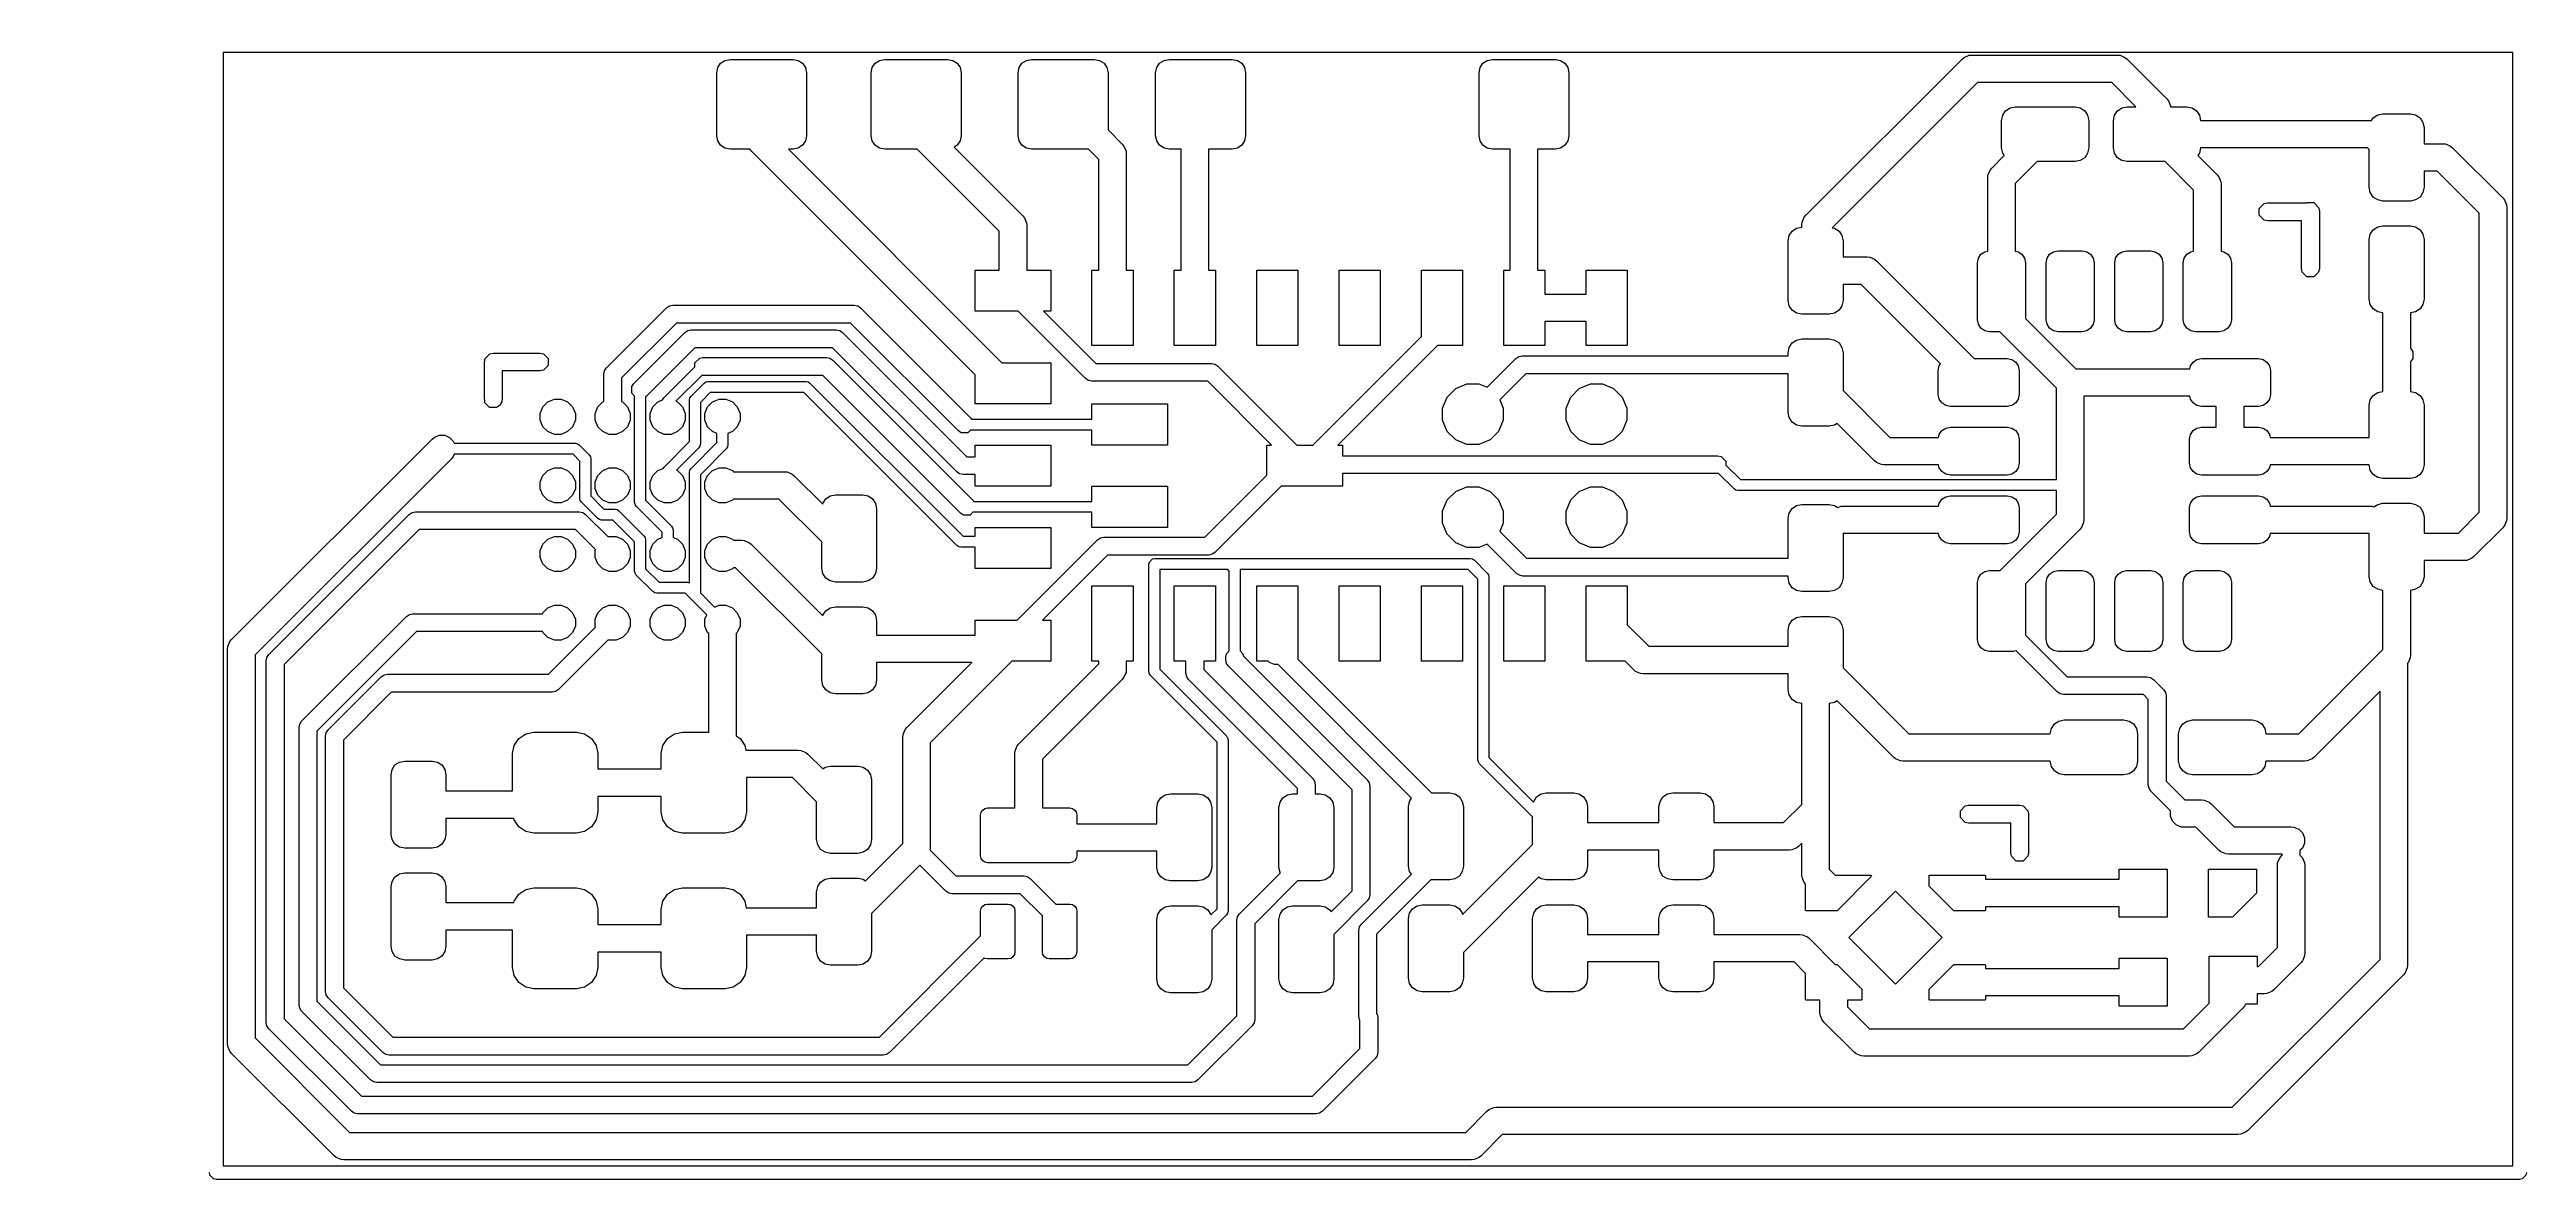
# Model space of a CAD drawing. Extents: x 163.2 to 181.3, y -89.4 to -81.1.
import ezdxf

# ---------------------------------------------------------------- set-up
doc = ezdxf.new("R2010")
doc.units = 13
doc.layers.add('BLACK', color=7, linetype='CONTINUOUS')

msp = doc.modelspace()

# ---------------------------------------------------------------- linework, layer by layer
at = {"layer": 'BLACK'}
for points in [[(181.177, -81.166), (164.496, -81.166)], [(164.496, -81.166), (164.496, -89.278)], [(181.177, -81.166), (164.496, -81.166)], [(164.496, -81.166), (164.496, -89.278)], [(177.165, -81.214), (177.18, -81.202)], [(177.18, -81.202), (177.216, -81.187)], [(177.216, -81.187), (177.236, -81.185)], [(177.236, -81.185), (178.296, -81.185)], [(178.296, -81.185), (178.316, -81.187)], [(178.316, -81.187), (178.352, -81.202)], [(178.352, -81.202), (178.367, -81.214)], [(181.177, -89.278), (181.177, -81.166)], [(181.177, -89.278), (181.177, -81.166)], [(168.092, -81.315), (168.099, -81.277)], [(168.092, -81.773), (168.092, -81.315)], [(168.099, -81.277), (168.12, -81.245)], [(168.12, -81.245), (168.152, -81.224)], [(168.152, -81.224), (168.19, -81.217)], [(168.19, -81.217), (168.648, -81.217)], [(168.648, -81.217), (168.686, -81.224)], [(168.686, -81.224), (168.718, -81.245)], [(168.718, -81.245), (168.739, -81.277)], [(168.739, -81.277), (168.747, -81.315)], [(168.747, -81.315), (168.747, -81.773)], [(169.218, -81.315), (169.225, -81.277)], [(169.218, -81.773), (169.218, -81.315)], [(169.225, -81.277), (169.246, -81.245)], [(169.246, -81.245), (169.278, -81.224)], [(169.278, -81.224), (169.316, -81.217)], [(169.316, -81.217), (169.774, -81.217)], [(169.774, -81.217), (169.812, -81.224)], [(169.812, -81.224), (169.844, -81.245)], [(169.844, -81.245), (169.865, -81.277)], [(169.865, -81.277), (169.873, -81.315)], [(169.873, -81.315), (169.873, -81.773)], [(170.288, -81.315), (170.295, -81.277)], [(170.288, -81.773), (170.288, -81.315)], [(170.295, -81.277), (170.316, -81.245)], [(170.316, -81.245), (170.348, -81.224)], [(170.348, -81.224), (170.386, -81.217)], [(170.386, -81.217), (170.844, -81.217)], [(170.844, -81.217), (170.882, -81.224)], [(170.882, -81.224), (170.914, -81.245)], [(170.914, -81.245), (170.935, -81.277)], [(170.935, -81.277), (170.943, -81.315)], [(170.943, -81.315), (170.943, -81.73)], [(171.29, -81.315), (171.298, -81.277)], [(171.29, -81.773), (171.29, -81.315)], [(171.298, -81.277), (171.319, -81.245)], [(171.319, -81.245), (171.351, -81.224)], [(171.351, -81.224), (171.389, -81.217)], [(171.389, -81.217), (171.847, -81.217)], [(171.847, -81.217), (171.885, -81.224)], [(171.885, -81.224), (171.917, -81.245)], [(171.917, -81.245), (171.938, -81.277)], [(171.938, -81.277), (171.945, -81.315)], [(171.945, -81.315), (171.945, -81.773)], [(173.646, -81.315), (173.653, -81.277)], [(173.646, -81.773), (173.646, -81.315)], [(173.653, -81.277), (173.674, -81.245)], [(173.674, -81.245), (173.706, -81.224)], [(173.706, -81.224), (173.744, -81.217)], [(173.744, -81.217), (174.202, -81.217)], [(174.202, -81.217), (174.24, -81.224)], [(174.24, -81.224), (174.272, -81.245)], [(174.272, -81.245), (174.293, -81.277)], [(174.293, -81.277), (174.301, -81.315)], [(174.301, -81.315), (174.301, -81.773)], [(176.027, -82.352), (177.165, -81.214)], [(177.277, -81.385), (176.219, -82.443)], [(178.255, -81.385), (177.277, -81.385)], [(178.432, -81.562), (178.255, -81.385)], [(178.367, -81.214), (178.656, -81.504)], [(177.515, -81.57), (177.553, -81.562)], [(177.553, -81.562), (177.988, -81.562)], [(177.988, -81.562), (178.026, -81.57)], [(178.33, -81.57), (178.368, -81.562)], [(178.368, -81.562), (178.432, -81.562)], [(178.656, -81.504), (178.669, -81.519)], [(178.669, -81.519), (178.684, -81.555)], [(178.684, -81.555), (178.684, -81.562)], [(178.684, -81.562), (178.803, -81.562)], [(178.803, -81.562), (178.841, -81.57)], [(170.943, -81.73), (171.047, -81.834)], [(177.453, -81.662), (177.461, -81.624)], [(177.453, -81.862), (177.453, -81.662)], [(177.461, -81.624), (177.482, -81.591)], [(177.482, -81.591), (177.515, -81.57)], [(178.026, -81.57), (178.059, -81.591)], [(178.059, -81.591), (178.08, -81.624)], [(178.08, -81.624), (178.088, -81.662)], [(178.088, -81.662), (178.088, -81.862)], [(178.268, -81.662), (178.276, -81.624)], [(178.268, -81.862), (178.268, -81.662)], [(178.276, -81.624), (178.297, -81.591)], [(178.297, -81.591), (178.33, -81.57)], [(178.841, -81.57), (178.874, -81.591)], [(178.874, -81.591), (178.895, -81.624)], [(178.895, -81.624), (178.903, -81.662)], [(178.903, -81.662), (180.148, -81.662)], [(180.148, -81.662), (180.16, -81.643)], [(180.16, -81.643), (180.193, -81.622)], [(180.193, -81.622), (180.231, -81.614)], [(180.231, -81.614), (180.431, -81.614)], [(180.431, -81.614), (180.469, -81.622)], [(180.469, -81.622), (180.502, -81.643)], [(180.502, -81.643), (180.523, -81.676)], [(180.523, -81.676), (180.531, -81.714)], [(180.531, -81.714), (180.531, -81.831)], [(168.099, -81.811), (168.092, -81.773)], [(168.12, -81.843), (168.099, -81.811)], [(168.152, -81.864), (168.12, -81.843)], [(168.19, -81.872), (168.152, -81.864)], [(168.335, -81.872), (168.19, -81.872)], [(168.336, -81.874), (168.335, -81.872)], [(168.348, -81.889), (168.336, -81.874)], [(169.976, -83.516), (168.348, -81.889)], [(168.614, -81.872), (170.169, -83.427)], [(168.648, -81.872), (168.614, -81.872)], [(168.686, -81.864), (168.648, -81.872)], [(168.718, -81.843), (168.686, -81.864)], [(168.739, -81.811), (168.718, -81.843)], [(168.747, -81.773), (168.739, -81.811)], [(169.225, -81.811), (169.218, -81.773)], [(169.246, -81.843), (169.225, -81.811)], [(169.278, -81.864), (169.246, -81.843)], [(169.316, -81.872), (169.278, -81.864)], [(169.553, -81.872), (169.316, -81.872)], [(170.151, -82.469), (169.553, -81.872)], [(169.844, -81.843), (169.822, -81.857)], [(169.822, -81.857), (170.322, -82.357)], [(169.865, -81.811), (169.844, -81.843)], [(169.873, -81.773), (169.865, -81.811)], [(170.295, -81.811), (170.288, -81.773)], [(170.316, -81.843), (170.295, -81.811)], [(170.348, -81.864), (170.316, -81.843)], [(170.386, -81.872), (170.348, -81.864)], [(170.801, -81.872), (170.386, -81.872)], [(170.876, -81.946), (170.801, -81.872)], [(171.047, -81.834), (171.059, -81.849)], [(171.059, -81.849), (171.074, -81.885)], [(171.074, -81.885), (171.076, -81.905)], [(171.076, -81.905), (171.076, -82.752)], [(171.298, -81.811), (171.29, -81.773)], [(171.319, -81.843), (171.298, -81.811)], [(171.351, -81.864), (171.319, -81.843)], [(171.389, -81.872), (171.351, -81.864)], [(171.476, -81.872), (171.389, -81.872)], [(171.476, -82.752), (171.476, -81.872)], [(171.676, -81.872), (171.676, -82.752)], [(171.847, -81.872), (171.676, -81.872)], [(171.885, -81.864), (171.847, -81.872)], [(171.917, -81.843), (171.885, -81.864)], [(171.938, -81.811), (171.917, -81.843)], [(171.945, -81.773), (171.938, -81.811)], [(173.653, -81.811), (173.646, -81.773)], [(173.674, -81.843), (173.653, -81.811)], [(173.706, -81.864), (173.674, -81.843)], [(173.744, -81.872), (173.706, -81.864)], [(173.873, -81.872), (173.744, -81.872)], [(173.873, -82.752), (173.873, -81.872)], [(174.073, -81.872), (174.073, -82.752)], [(174.202, -81.872), (174.073, -81.872)], [(174.24, -81.864), (174.202, -81.872)], [(174.272, -81.843), (174.24, -81.864)], [(174.293, -81.811), (174.272, -81.843)], [(174.301, -81.773), (174.293, -81.811)], [(177.381, -82.01), (177.473, -81.918)], [(177.461, -81.9), (177.453, -81.862)], [(177.473, -81.918), (177.461, -81.9)], [(178.08, -81.9), (178.059, -81.933)], [(178.088, -81.862), (178.08, -81.9)], [(178.276, -81.9), (178.268, -81.862)], [(178.297, -81.933), (178.276, -81.9)], [(178.895, -81.9), (178.883, -81.918)], [(178.883, -81.918), (179.023, -82.058)], [(178.903, -81.862), (178.895, -81.9)], [(180.12, -81.862), (178.903, -81.862)], [(180.131, -81.873), (180.12, -81.862)], [(180.131, -82.149), (180.131, -81.873)], [(180.531, -81.831), (180.669, -81.831)], [(180.669, -81.831), (180.688, -81.833)], [(180.688, -81.833), (180.724, -81.848)], [(180.724, -81.848), (180.739, -81.861)], [(180.739, -81.861), (181.104, -82.225)], [(170.876, -82.752), (170.876, -81.946)], [(177.352, -82.081), (177.354, -82.061)], [(177.352, -82.613), (177.352, -82.081)], [(177.354, -82.061), (177.369, -82.025)], [(177.369, -82.025), (177.381, -82.01)], [(177.712, -81.962), (177.552, -82.122)], [(177.988, -81.962), (177.712, -81.962)], [(178.026, -81.954), (177.988, -81.962)], [(178.059, -81.933), (178.026, -81.954)], [(178.33, -81.954), (178.297, -81.933)], [(178.368, -81.962), (178.33, -81.954)], [(178.644, -81.962), (178.368, -81.962)], [(178.852, -82.17), (178.644, -81.962)], [(179.023, -82.058), (179.035, -82.073)], [(179.035, -82.073), (179.05, -82.109)], [(180.531, -82.031), (180.531, -82.149)], [(180.627, -82.031), (180.531, -82.031)], [(180.933, -82.337), (180.627, -82.031)], [(177.552, -82.122), (177.552, -82.613)], [(178.852, -82.613), (178.852, -82.17)], [(179.05, -82.109), (179.052, -82.129)], [(179.052, -82.129), (179.052, -82.613)], [(179.33, -82.303), (179.365, -82.268)], [(179.365, -82.268), (179.39, -82.263)], [(179.39, -82.263), (179.674, -82.263)], [(179.674, -82.263), (179.678, -82.26)], [(179.678, -82.26), (179.728, -82.26)], [(179.728, -82.26), (179.763, -82.295)], [(180.139, -82.187), (180.131, -82.149)], [(180.16, -82.22), (180.139, -82.187)], [(180.193, -82.241), (180.16, -82.22)], [(180.231, -82.249), (180.193, -82.241)], [(180.431, -82.249), (180.231, -82.249)], [(180.469, -82.241), (180.431, -82.249)], [(180.502, -82.22), (180.469, -82.241)], [(180.523, -82.187), (180.502, -82.22)], [(180.531, -82.149), (180.523, -82.187)], [(181.104, -82.225), (181.116, -82.24)], [(181.116, -82.24), (181.131, -82.276)], [(181.131, -82.276), (181.133, -82.296)], [(170.151, -82.752), (170.151, -82.469)], [(170.322, -82.357), (170.334, -82.372)], [(170.334, -82.372), (170.349, -82.408)], [(170.349, -82.408), (170.351, -82.428)], [(170.351, -82.428), (170.351, -82.752)], [(175.906, -82.501), (175.927, -82.468)], [(175.927, -82.468), (175.96, -82.447)], [(175.96, -82.447), (175.998, -82.439)], [(175.998, -82.423), (176, -82.403)], [(175.998, -82.439), (175.998, -82.423)], [(176, -82.403), (176.015, -82.367)], [(176.015, -82.367), (176.027, -82.352)], [(176.219, -82.443), (176.236, -82.447)], [(176.236, -82.447), (176.269, -82.468)], [(176.269, -82.468), (176.29, -82.501)], [(179.33, -82.353), (179.33, -82.303)], [(179.365, -82.388), (179.33, -82.353)], [(179.39, -82.393), (179.365, -82.388)], [(179.638, -82.393), (179.39, -82.393)], [(179.638, -82.741), (179.638, -82.393)], [(179.763, -82.295), (179.768, -82.32)], [(179.768, -82.32), (179.768, -82.741)], [(180.139, -82.491), (180.16, -82.458)], [(180.16, -82.458), (180.193, -82.437)], [(180.193, -82.437), (180.231, -82.429)], [(180.231, -82.429), (180.431, -82.429)], [(180.431, -82.429), (180.469, -82.437)], [(180.469, -82.437), (180.502, -82.458)], [(180.502, -82.458), (180.523, -82.491)], [(180.933, -84.517), (180.933, -82.337)], [(181.133, -82.296), (181.133, -84.558)], [(175.898, -82.539), (175.906, -82.501)], [(175.898, -82.974), (175.898, -82.539)], [(176.29, -82.501), (176.298, -82.539)], [(176.298, -82.539), (176.298, -82.656)], [(177.284, -82.665), (177.303, -82.637)], [(177.303, -82.637), (177.331, -82.618)], [(177.331, -82.618), (177.352, -82.613)], [(177.552, -82.613), (177.573, -82.618)], [(177.573, -82.618), (177.601, -82.637)], [(177.601, -82.637), (177.62, -82.665)], [(177.784, -82.665), (177.803, -82.637)], [(177.803, -82.637), (177.831, -82.618)], [(177.831, -82.618), (177.865, -82.611)], [(177.865, -82.611), (178.04, -82.611)], [(178.04, -82.611), (178.073, -82.618)], [(178.073, -82.618), (178.101, -82.637)], [(178.101, -82.637), (178.12, -82.665)], [(178.284, -82.665), (178.303, -82.637)], [(178.303, -82.637), (178.331, -82.618)], [(178.331, -82.618), (178.365, -82.611)], [(178.365, -82.611), (178.54, -82.611)], [(178.54, -82.611), (178.573, -82.618)], [(178.573, -82.618), (178.601, -82.637)], [(178.601, -82.637), (178.62, -82.665)], [(178.784, -82.665), (178.803, -82.637)], [(178.803, -82.637), (178.831, -82.618)], [(178.831, -82.618), (178.852, -82.613)], [(179.052, -82.613), (179.073, -82.618)], [(179.073, -82.618), (179.101, -82.637)], [(179.101, -82.637), (179.12, -82.665)], [(180.131, -82.529), (180.139, -82.491)], [(180.131, -82.964), (180.131, -82.529)], [(180.523, -82.491), (180.531, -82.529)], [(180.531, -82.529), (180.531, -82.964)], [(169.976, -82.752), (170.151, -82.752)], [(169.976, -83.052), (169.976, -82.752)], [(170.351, -82.752), (170.526, -82.752)], [(170.526, -82.752), (170.526, -83.052)], [(170.826, -82.752), (170.876, -82.752)], [(170.826, -83.302), (170.826, -82.752)], [(171.076, -82.752), (171.126, -82.752)], [(171.126, -82.752), (171.126, -83.302)], [(171.426, -82.752), (171.476, -82.752)], [(171.426, -83.302), (171.426, -82.752)], [(171.676, -82.752), (171.726, -82.752)], [(171.726, -82.752), (171.726, -83.302)], [(172.026, -82.752), (172.326, -82.752)], [(172.026, -83.302), (172.026, -82.752)], [(172.326, -82.752), (172.326, -83.302)], [(172.626, -82.752), (172.926, -82.752)], [(172.626, -83.302), (172.626, -82.752)], [(172.926, -82.752), (172.926, -83.302)], [(173.226, -82.752), (173.526, -82.752)], [(173.226, -83.235), (173.226, -82.752)], [(173.526, -82.752), (173.526, -83.302)], [(173.826, -82.752), (173.873, -82.752)], [(173.826, -83.302), (173.826, -82.752)], [(174.073, -82.752), (174.126, -82.752)], [(174.126, -82.752), (174.126, -82.927)], [(174.426, -82.752), (174.726, -82.752)], [(174.426, -82.927), (174.426, -82.752)], [(174.726, -82.752), (174.726, -83.302)], [(176.298, -82.656), (176.473, -82.656)], [(176.473, -82.656), (176.492, -82.658)], [(176.492, -82.658), (176.528, -82.673)], [(176.528, -82.673), (176.543, -82.686)], [(176.543, -82.686), (177.253, -83.396)], [(177.277, -82.699), (177.284, -82.665)], [(177.277, -83.114), (177.277, -82.699)], [(177.62, -82.665), (177.627, -82.699)], [(177.627, -82.699), (177.627, -83.105)], [(177.777, -82.699), (177.784, -82.665)], [(177.777, -83.114), (177.777, -82.699)], [(178.12, -82.665), (178.127, -82.699)], [(178.127, -82.699), (178.127, -83.114)], [(178.277, -82.699), (178.284, -82.665)], [(178.277, -83.114), (178.277, -82.699)], [(178.62, -82.665), (178.627, -82.699)], [(178.627, -82.699), (178.627, -83.114)], [(178.777, -82.699), (178.784, -82.665)], [(178.777, -83.114), (178.777, -82.699)], [(179.12, -82.665), (179.127, -82.699)], [(179.127, -82.699), (179.127, -83.114)], [(179.643, -82.766), (179.638, -82.741)], [(179.678, -82.801), (179.643, -82.766)], [(179.728, -82.801), (179.678, -82.801)], [(179.763, -82.766), (179.728, -82.801)], [(179.768, -82.741), (179.763, -82.766)], [(167.747, -83.013), (167.772, -83.008)], [(167.772, -83.008), (169.094, -83.008)], [(169.094, -83.008), (169.119, -83.013)], [(174.126, -82.927), (174.426, -82.927)], [(175.906, -83.012), (175.898, -82.974)], [(176.298, -82.974), (176.29, -83.012)], [(176.298, -82.857), (176.298, -82.974)], [(176.431, -82.857), (176.298, -82.857)], [(177.009, -83.434), (176.431, -82.857)], [(180.139, -83.002), (180.131, -82.964)], [(180.16, -83.035), (180.139, -83.002)], [(180.523, -83.002), (180.502, -83.035)], [(180.531, -82.964), (180.523, -83.002)], [(167.288, -83.465), (167.726, -83.027)], [(167.799, -83.138), (167.399, -83.538)], [(167.726, -83.027), (167.747, -83.013)], [(169.067, -83.138), (167.799, -83.138)], [(167.881, -83.193), (167.906, -83.188)], [(167.906, -83.188), (168.963, -83.188)], [(168.963, -83.188), (168.988, -83.193)], [(169.851, -83.922), (169.067, -83.138)], [(169.119, -83.013), (169.14, -83.027)], [(169.14, -83.027), (169.943, -83.83)], [(170.289, -83.052), (169.976, -83.052)], [(170.78, -83.543), (170.289, -83.052)], [(170.473, -83.052), (170.853, -83.432)], [(170.526, -83.052), (170.473, -83.052)], [(174.126, -83.127), (174.126, -83.302)], [(174.426, -83.127), (174.126, -83.127)], [(174.426, -83.302), (174.426, -83.127)], [(175.927, -83.045), (175.906, -83.012)], [(175.96, -83.066), (175.927, -83.045)], [(175.998, -83.074), (175.96, -83.066)], [(176.198, -83.074), (175.998, -83.074)], [(176.236, -83.066), (176.198, -83.074)], [(176.269, -83.045), (176.236, -83.066)], [(176.29, -83.012), (176.269, -83.045)], [(177.284, -83.147), (177.277, -83.114)], [(177.303, -83.175), (177.284, -83.147)], [(177.331, -83.194), (177.303, -83.175)], [(177.627, -83.105), (177.993, -83.471)], [(177.784, -83.147), (177.777, -83.114)], [(177.803, -83.175), (177.784, -83.147)], [(177.831, -83.194), (177.803, -83.175)], [(178.101, -83.175), (178.073, -83.194)], [(178.12, -83.147), (178.101, -83.175)], [(178.127, -83.114), (178.12, -83.147)], [(178.284, -83.147), (178.277, -83.114)], [(178.303, -83.175), (178.284, -83.147)], [(178.331, -83.194), (178.303, -83.175)], [(178.601, -83.175), (178.573, -83.194)], [(178.62, -83.147), (178.601, -83.175)], [(178.627, -83.114), (178.62, -83.147)], [(178.784, -83.147), (178.777, -83.114)], [(178.803, -83.175), (178.784, -83.147)], [(178.831, -83.194), (178.803, -83.175)], [(179.101, -83.175), (179.073, -83.194)], [(179.12, -83.147), (179.101, -83.175)], [(179.127, -83.114), (179.12, -83.147)], [(180.193, -83.056), (180.16, -83.035)], [(180.231, -83.064), (180.193, -83.056)], [(180.231, -83.314), (180.231, -83.064)], [(180.469, -83.056), (180.431, -83.064)], [(180.431, -83.064), (180.431, -83.314)], [(180.502, -83.035), (180.469, -83.056)], [(166.405, -83.397), (166.44, -83.362)], [(166.44, -83.362), (166.465, -83.357)], [(166.465, -83.357), (166.805, -83.357)], [(166.805, -83.357), (166.83, -83.362)], [(166.83, -83.362), (166.865, -83.397)], [(167.488, -83.579), (167.86, -83.207)], [(167.933, -83.318), (167.58, -83.671)], [(167.86, -83.207), (167.881, -83.193)], [(168.936, -83.318), (167.933, -83.318)], [(169.841, -84.223), (168.936, -83.318)], [(168.988, -83.193), (169.009, -83.207)], [(169.009, -83.207), (169.914, -84.112)], [(171.126, -83.302), (170.826, -83.302)], [(171.726, -83.302), (171.426, -83.302)], [(172.326, -83.302), (172.026, -83.302)], [(172.434, -84.027), (173.226, -83.235)], [(173.343, -83.302), (172.618, -84.027)], [(172.926, -83.302), (172.626, -83.302)], [(173.526, -83.302), (173.343, -83.302)], [(174.126, -83.302), (173.826, -83.302)], [(174.726, -83.302), (174.426, -83.302)], [(175.898, -83.354), (175.906, -83.316)], [(175.898, -83.377), (175.898, -83.354)], [(175.906, -83.316), (175.927, -83.283)], [(175.927, -83.283), (175.96, -83.262)], [(175.96, -83.262), (175.998, -83.254)], [(175.998, -83.254), (176.198, -83.254)], [(176.198, -83.254), (176.236, -83.262)], [(176.236, -83.262), (176.269, -83.283)], [(176.269, -83.283), (176.29, -83.316)], [(176.29, -83.316), (176.298, -83.354)], [(176.298, -83.354), (176.298, -83.63)], [(177.365, -83.201), (177.331, -83.194)], [(177.441, -83.201), (177.365, -83.201)], [(177.852, -83.612), (177.441, -83.201)], [(177.865, -83.201), (177.831, -83.194)], [(178.04, -83.201), (177.865, -83.201)], [(178.073, -83.194), (178.04, -83.201)], [(178.365, -83.201), (178.331, -83.194)], [(178.54, -83.201), (178.365, -83.201)], [(178.573, -83.194), (178.54, -83.201)], [(178.865, -83.201), (178.831, -83.194)], [(179.04, -83.201), (178.865, -83.201)], [(179.073, -83.194), (179.04, -83.201)], [(180.231, -83.636), (180.231, -83.314)], [(180.431, -83.314), (180.431, -83.322)], [(180.431, -83.322), (180.436, -83.327)], [(180.436, -83.327), (180.45, -83.348)], [(180.45, -83.348), (180.45, -83.398)], [(166.4, -83.422), (166.405, -83.397)], [(166.4, -83.691), (166.4, -83.422)], [(166.53, -83.487), (166.53, -83.691)], [(166.805, -83.487), (166.53, -83.487)], [(166.83, -83.482), (166.805, -83.487)], [(166.865, -83.447), (166.83, -83.482)], [(166.865, -83.397), (166.865, -83.447)], [(167.269, -83.511), (167.274, -83.486)], [(167.269, -83.71), (167.269, -83.511)], [(167.274, -83.486), (167.288, -83.465)], [(167.399, -83.538), (167.399, -83.71)], [(167.706, -83.684), (167.932, -83.457)], [(167.985, -83.518), (167.795, -83.708)], [(167.932, -83.429), (167.968, -83.394)], [(167.932, -83.457), (167.932, -83.429)], [(167.968, -83.394), (167.992, -83.389)], [(167.992, -83.519), (167.985, -83.518)], [(167.992, -83.389), (168.891, -83.389)], [(168.864, -83.519), (167.992, -83.519)], [(169.868, -84.523), (168.864, -83.519)], [(168.891, -83.389), (168.916, -83.394)], [(168.916, -83.394), (168.937, -83.408)], [(168.937, -83.408), (169.96, -84.431)], [(169.976, -83.727), (169.976, -83.516)], [(170.169, -83.427), (170.526, -83.427)], [(170.526, -83.427), (170.526, -83.727)], [(170.801, -83.557), (170.78, -83.543)], [(170.853, -83.432), (171.696, -83.432)], [(171.696, -83.432), (171.721, -83.437)], [(171.721, -83.437), (171.742, -83.451)], [(171.742, -83.451), (172.318, -84.027)], [(173.705, -83.606), (173.915, -83.396)], [(173.988, -83.507), (173.797, -83.698)], [(173.915, -83.396), (173.936, -83.382)], [(173.936, -83.382), (173.961, -83.377)], [(173.961, -83.377), (175.898, -83.377)], [(175.898, -83.507), (173.988, -83.507)], [(175.898, -83.789), (175.898, -83.507)], [(176.992, -83.483), (176.999, -83.45)], [(176.992, -83.658), (176.992, -83.483)], [(176.999, -83.45), (177.009, -83.434)], [(177.253, -83.396), (177.494, -83.396)], [(177.494, -83.396), (177.528, -83.403)], [(177.528, -83.403), (177.556, -83.422)], [(177.556, -83.422), (177.575, -83.45)], [(177.575, -83.45), (177.582, -83.483)], [(177.582, -83.483), (177.582, -83.658)], [(177.993, -83.471), (178.824, -83.471)], [(178.824, -83.471), (178.829, -83.45)], [(178.829, -83.45), (178.848, -83.422)], [(178.848, -83.422), (178.876, -83.403)], [(178.876, -83.403), (178.909, -83.396)], [(178.909, -83.396), (179.325, -83.396)], [(179.325, -83.396), (179.358, -83.403)], [(179.358, -83.403), (179.386, -83.422)], [(179.386, -83.422), (179.405, -83.45)], [(179.405, -83.45), (179.412, -83.483)], [(179.412, -83.483), (179.412, -83.658)], [(180.45, -83.398), (180.431, -83.417)], [(180.431, -83.417), (180.431, -83.636)], [(166.402, -83.701), (166.4, -83.691)], [(166.402, -83.719), (166.402, -83.701)], [(166.437, -83.754), (166.402, -83.719)], [(166.525, -83.716), (166.511, -83.737)], [(166.53, -83.691), (166.525, -83.716)], [(166.826, -83.749), (166.862, -83.713)], [(166.862, -83.713), (166.909, -83.693)], [(166.909, -83.693), (166.959, -83.693)], [(166.959, -83.693), (167.006, -83.713)], [(167.006, -83.713), (167.042, -83.749)], [(167.226, -83.749), (167.262, -83.713)], [(167.262, -83.713), (167.269, -83.71)], [(167.399, -83.71), (167.406, -83.713)], [(167.406, -83.713), (167.442, -83.749)], [(167.474, -83.6), (167.488, -83.579)], [(167.474, -83.65), (167.474, -83.6)], [(167.494, -83.67), (167.474, -83.65)], [(167.494, -84.445), (167.494, -83.67)], [(167.58, -83.671), (167.574, -83.675)], [(167.574, -83.675), (167.574, -84.428)], [(167.626, -83.749), (167.662, -83.713)], [(167.662, -83.713), (167.697, -83.698)], [(167.697, -83.697), (167.706, -83.684)], [(167.697, -83.698), (167.697, -83.697)], [(167.795, -83.708), (167.806, -83.713)], [(167.806, -83.713), (167.842, -83.749)], [(167.893, -83.699), (167.896, -83.684)], [(167.893, -84.002), (167.893, -83.699)], [(167.896, -83.684), (167.905, -83.671)], [(167.905, -83.671), (168, -83.576)], [(168.045, -83.644), (167.973, -83.716)], [(167.973, -83.716), (167.973, -84.019)], [(168, -83.576), (168.013, -83.567)], [(168.013, -83.567), (168.028, -83.564)], [(168.026, -83.749), (168.062, -83.713)], [(168.028, -83.564), (168.743, -83.564)], [(168.726, -83.644), (168.045, -83.644)], [(168.062, -83.713), (168.109, -83.693)], [(168.109, -83.693), (168.159, -83.693)], [(168.159, -83.693), (168.206, -83.713)], [(168.206, -83.713), (168.242, -83.749)], [(169.842, -84.759), (168.726, -83.644)], [(168.743, -83.564), (168.758, -83.567)], [(168.758, -83.567), (168.771, -83.576)], [(168.771, -83.576), (169.887, -84.691)], [(170.526, -83.727), (169.976, -83.727)], [(170.826, -83.562), (170.801, -83.557)], [(171.669, -83.562), (170.826, -83.562)], [(170.826, -83.727), (171.376, -83.727)], [(170.826, -83.838), (170.826, -83.727)], [(171.376, -83.727), (171.376, -84.027)], [(172.134, -84.027), (171.669, -83.562)], [(173.38, -83.758), (173.414, -83.677)], [(173.414, -83.677), (173.476, -83.615)], [(173.476, -83.615), (173.557, -83.581)], [(173.557, -83.581), (173.645, -83.581)], [(173.645, -83.581), (173.705, -83.606)], [(173.797, -83.698), (173.822, -83.758)], [(174.28, -83.758), (174.314, -83.677)], [(174.314, -83.677), (174.376, -83.615)], [(174.376, -83.615), (174.457, -83.581)], [(174.457, -83.581), (174.545, -83.581)], [(174.545, -83.581), (174.626, -83.615)], [(174.626, -83.615), (174.688, -83.677)], [(174.688, -83.677), (174.722, -83.758)], [(176.298, -83.63), (176.639, -83.971)], [(176.999, -83.692), (176.992, -83.658)], [(177.018, -83.72), (176.999, -83.692)], [(177.046, -83.739), (177.018, -83.72)], [(177.556, -83.72), (177.528, -83.739)], [(177.575, -83.692), (177.556, -83.72)], [(177.582, -83.658), (177.575, -83.692)], [(177.852, -84.268), (177.852, -83.612)], [(178.052, -83.671), (178.052, -84.268)], [(178.824, -83.671), (178.052, -83.671)], [(178.829, -83.692), (178.824, -83.671)], [(178.848, -83.72), (178.829, -83.692)], [(178.876, -83.739), (178.848, -83.72)], [(179.386, -83.72), (179.358, -83.739)], [(179.405, -83.692), (179.386, -83.72)], [(179.412, -83.658), (179.405, -83.692)], [(180.131, -83.736), (180.139, -83.698)], [(180.139, -83.698), (180.16, -83.665)], [(180.16, -83.665), (180.193, -83.644)], [(180.193, -83.644), (180.231, -83.636)], [(180.431, -83.636), (180.469, -83.644)], [(180.469, -83.644), (180.502, -83.665)], [(180.502, -83.665), (180.523, -83.698)], [(180.523, -83.698), (180.531, -83.736)], [(166.487, -83.754), (166.437, -83.754)], [(166.508, -83.74), (166.487, -83.754)], [(166.511, -83.737), (166.508, -83.74)], [(166.806, -83.796), (166.826, -83.749)], [(166.806, -83.846), (166.806, -83.796)], [(166.826, -83.893), (166.806, -83.846)], [(166.862, -83.929), (166.826, -83.893)], [(167.042, -83.893), (167.006, -83.929)], [(167.042, -83.749), (167.062, -83.796)], [(167.062, -83.846), (167.042, -83.893)], [(167.062, -83.796), (167.062, -83.846)], [(167.206, -83.796), (167.226, -83.749)], [(167.206, -83.846), (167.206, -83.796)], [(167.226, -83.893), (167.206, -83.846)], [(167.262, -83.929), (167.226, -83.893)], [(167.442, -83.893), (167.406, -83.929)], [(167.442, -83.749), (167.462, -83.796)], [(167.462, -83.846), (167.442, -83.893)], [(167.462, -83.796), (167.462, -83.846)], [(167.606, -83.796), (167.626, -83.749)], [(167.606, -83.846), (167.606, -83.796)], [(167.626, -83.893), (167.606, -83.846)], [(167.662, -83.929), (167.626, -83.893)], [(167.842, -83.893), (167.806, -83.929)], [(167.842, -83.749), (167.862, -83.796)], [(167.862, -83.846), (167.842, -83.893)], [(167.862, -83.796), (167.862, -83.846)], [(168.006, -83.796), (168.026, -83.749)], [(168.006, -83.846), (168.006, -83.796)], [(168.026, -83.893), (168.006, -83.846)], [(168.062, -83.929), (168.026, -83.893)], [(168.242, -83.893), (168.206, -83.929)], [(168.242, -83.749), (168.262, -83.796)], [(168.262, -83.846), (168.242, -83.893)], [(168.262, -83.796), (168.262, -83.846)], [(169.943, -83.83), (169.948, -83.838)], [(169.948, -83.838), (170.826, -83.838)], [(173.38, -83.846), (173.38, -83.758)], [(173.414, -83.927), (173.38, -83.846)], [(173.822, -83.846), (173.788, -83.927)], [(173.822, -83.758), (173.822, -83.846)], [(174.28, -83.846), (174.28, -83.758)], [(174.314, -83.927), (174.28, -83.846)], [(174.722, -83.846), (174.688, -83.927)], [(174.722, -83.758), (174.722, -83.846)], [(175.906, -83.827), (175.898, -83.789)], [(175.927, -83.86), (175.906, -83.827)], [(175.96, -83.881), (175.927, -83.86)], [(175.998, -83.889), (175.96, -83.881)], [(176.198, -83.889), (175.998, -83.889)], [(176.236, -83.881), (176.198, -83.889)], [(176.254, -83.869), (176.236, -83.881)], [(176.527, -84.142), (176.254, -83.869)], [(177.018, -83.922), (177.046, -83.903)], [(177.08, -83.746), (177.046, -83.739)], [(177.046, -83.903), (177.08, -83.896)], [(177.494, -83.746), (177.08, -83.746)], [(177.08, -83.896), (177.494, -83.896)], [(177.528, -83.739), (177.494, -83.746)], [(177.494, -83.896), (177.528, -83.903)], [(177.528, -83.903), (177.556, -83.922)], [(178.848, -83.922), (178.876, -83.903)], [(178.909, -83.746), (178.876, -83.739)], [(178.876, -83.903), (178.909, -83.896)], [(179.017, -83.746), (178.909, -83.746)], [(178.909, -83.896), (179.017, -83.896)], [(179.017, -83.896), (179.017, -83.746)], [(179.217, -83.746), (179.217, -83.896)], [(179.325, -83.746), (179.217, -83.746)], [(179.217, -83.896), (179.325, -83.896)], [(179.358, -83.739), (179.325, -83.746)], [(179.325, -83.896), (179.358, -83.903)], [(179.358, -83.903), (179.386, -83.922)], [(180.131, -83.971), (180.131, -83.736)], [(180.531, -83.736), (180.531, -84.171)], [(164.558, -85.444), (166.019, -83.983)], [(166.019, -83.983), (166.034, -83.971)], [(166.034, -83.971), (166.07, -83.956)], [(166.07, -83.956), (166.11, -83.956)], [(166.11, -83.956), (166.146, -83.971)], [(166.146, -83.971), (166.173, -83.998)], [(166.173, -83.998), (166.18, -84.014)], [(166.18, -84.014), (167.062, -84.014)], [(166.909, -83.949), (166.862, -83.929)], [(166.959, -83.949), (166.909, -83.949)], [(167.006, -83.929), (166.959, -83.949)], [(167.062, -84.014), (167.077, -84.017)], [(167.077, -84.017), (167.09, -84.026)], [(167.09, -84.026), (167.163, -84.099)], [(167.309, -83.949), (167.262, -83.929)], [(167.359, -83.949), (167.309, -83.949)], [(167.406, -83.929), (167.359, -83.949)], [(167.709, -83.949), (167.662, -83.929)], [(167.706, -84.19), (167.893, -84.002)], [(167.759, -83.949), (167.709, -83.949)], [(167.806, -83.929), (167.759, -83.949)], [(167.961, -84.047), (167.799, -84.21)], [(167.906, -84.198), (168.094, -84.009)], [(167.97, -84.034), (167.961, -84.047)], [(167.973, -84.019), (167.97, -84.034)], [(168.162, -84.054), (167.974, -84.243)], [(168.094, -83.942), (168.062, -83.929)], [(168.094, -84.009), (168.094, -83.942)], [(168.171, -84.041), (168.162, -84.054)], [(168.174, -84.026), (168.171, -84.041)], [(168.206, -83.929), (168.174, -83.942)], [(168.174, -83.942), (168.174, -84.026)], [(169.866, -83.932), (169.851, -83.922)], [(169.872, -83.938), (169.866, -83.932)], [(169.922, -83.938), (169.872, -83.938)], [(169.942, -83.918), (169.922, -83.938)], [(170.826, -83.918), (169.942, -83.918)], [(169.976, -84.027), (170.526, -84.027)], [(169.976, -84.112), (169.976, -84.027)], [(170.526, -84.027), (170.526, -84.327)], [(170.826, -84.027), (170.826, -83.918)], [(171.376, -84.027), (170.826, -84.027)], [(172.101, -84.027), (172.134, -84.027)], [(172.101, -84.246), (172.101, -84.027)], [(172.318, -84.027), (172.434, -84.027)], [(172.618, -84.027), (172.651, -84.027)], [(172.651, -84.027), (172.651, -84.105)], [(173.476, -83.989), (173.414, -83.927)], [(173.557, -84.023), (173.476, -83.989)], [(173.645, -84.023), (173.557, -84.023)], [(173.726, -83.989), (173.645, -84.023)], [(173.788, -83.927), (173.726, -83.989)], [(174.376, -83.989), (174.314, -83.927)], [(174.457, -84.023), (174.376, -83.989)], [(174.545, -84.023), (174.457, -84.023)], [(174.626, -83.989), (174.545, -84.023)], [(174.688, -83.927), (174.626, -83.989)], [(176.639, -83.971), (176.994, -83.971)], [(176.994, -83.971), (176.999, -83.95)], [(176.999, -83.95), (177.018, -83.922)], [(177.556, -83.922), (177.575, -83.95)], [(177.575, -83.95), (177.582, -83.983)], [(177.582, -83.983), (177.582, -84.158)], [(178.822, -83.983), (178.829, -83.95)], [(178.822, -84.158), (178.822, -83.983)], [(178.829, -83.95), (178.848, -83.922)], [(179.386, -83.922), (179.405, -83.95)], [(179.405, -83.95), (179.41, -83.971)], [(179.41, -83.971), (180.131, -83.971)], [(166.161, -84.125), (164.729, -85.556)], [(166.173, -84.11), (166.161, -84.125)], [(166.18, -84.094), (166.173, -84.11)], [(167.045, -84.094), (166.18, -84.094)], [(166.806, -84.296), (166.826, -84.249)], [(166.826, -84.249), (166.862, -84.213)], [(166.862, -84.213), (166.909, -84.193)], [(166.909, -84.193), (166.959, -84.193)], [(166.959, -84.193), (167.006, -84.213)], [(167.006, -84.213), (167.042, -84.249)], [(167.042, -84.249), (167.062, -84.296)], [(167.095, -84.144), (167.045, -84.094)], [(167.095, -84.415), (167.095, -84.144)], [(167.163, -84.099), (167.172, -84.112)], [(167.172, -84.112), (167.175, -84.127)], [(167.175, -84.127), (167.175, -84.398)], [(167.206, -84.296), (167.226, -84.249)], [(167.226, -84.249), (167.262, -84.213)], [(167.262, -84.213), (167.309, -84.193)], [(167.309, -84.193), (167.359, -84.193)], [(167.359, -84.193), (167.406, -84.213)], [(167.406, -84.213), (167.442, -84.249)], [(167.442, -84.249), (167.462, -84.296)], [(167.606, -84.296), (167.626, -84.249)], [(167.626, -84.249), (167.662, -84.213)], [(167.662, -84.213), (167.701, -84.197)], [(167.701, -84.197), (167.706, -84.19)], [(167.799, -84.21), (167.806, -84.213)], [(167.806, -84.213), (167.842, -84.249)], [(167.842, -84.249), (167.862, -84.296)], [(167.894, -84.226), (167.897, -84.211)], [(167.894, -85.03), (167.894, -84.226)], [(167.897, -84.211), (167.906, -84.198)], [(167.974, -84.243), (167.974, -85.104)], [(168.006, -84.296), (168.026, -84.249)], [(168.026, -84.249), (168.062, -84.213)], [(168.062, -84.213), (168.109, -84.193)], [(168.109, -84.193), (168.159, -84.193)], [(168.159, -84.193), (168.206, -84.213)], [(168.206, -84.213), (168.214, -84.221)], [(168.214, -84.221), (168.587, -84.221)], [(168.587, -84.221), (168.606, -84.223)], [(168.606, -84.223), (168.642, -84.238)], [(168.642, -84.238), (168.657, -84.25)], [(168.657, -84.25), (168.864, -84.457)], [(169.862, -84.237), (169.841, -84.223)], [(169.887, -84.242), (169.862, -84.237)], [(169.976, -84.242), (169.887, -84.242)], [(169.914, -84.112), (169.976, -84.112)], [(169.976, -84.327), (169.976, -84.242)], [(171.649, -84.698), (172.101, -84.246)], [(172.651, -84.105), (175.384, -84.105)], [(172.651, -84.235), (172.651, -84.327)], [(175.384, -84.235), (172.651, -84.235)], [(175.384, -84.105), (175.409, -84.11)], [(175.391, -84.234), (175.384, -84.235)], [(175.505, -84.347), (175.391, -84.234)], [(175.409, -84.11), (175.444, -84.145)], [(175.444, -84.145), (175.444, -84.173)], [(175.444, -84.173), (175.55, -84.279)], [(176.542, -84.154), (176.527, -84.142)], [(176.578, -84.169), (176.542, -84.154)], [(176.598, -84.171), (176.578, -84.169)], [(176.994, -84.171), (176.598, -84.171)], [(176.999, -84.192), (176.994, -84.171)], [(177.018, -84.22), (176.999, -84.192)], [(177.046, -84.239), (177.018, -84.22)], [(177.08, -84.246), (177.046, -84.239)], [(177.494, -84.246), (177.08, -84.246)], [(177.528, -84.239), (177.494, -84.246)], [(177.556, -84.22), (177.528, -84.239)], [(177.575, -84.192), (177.556, -84.22)], [(177.582, -84.158), (177.575, -84.192)], [(177.852, -84.279), (177.852, -84.268)], [(178.052, -84.268), (178.052, -84.572)], [(178.829, -84.192), (178.822, -84.158)], [(178.848, -84.22), (178.829, -84.192)], [(178.876, -84.239), (178.848, -84.22)], [(178.909, -84.246), (178.876, -84.239)], [(179.325, -84.246), (178.909, -84.246)], [(179.358, -84.239), (179.325, -84.246)], [(179.386, -84.22), (179.358, -84.239)], [(179.405, -84.192), (179.386, -84.22)], [(179.41, -84.171), (179.405, -84.192)], [(180.131, -84.171), (179.41, -84.171)], [(180.139, -84.209), (180.131, -84.171)], [(180.16, -84.242), (180.139, -84.209)], [(180.193, -84.263), (180.16, -84.242)], [(180.231, -84.271), (180.193, -84.263)], [(180.431, -84.271), (180.231, -84.271)], [(180.469, -84.263), (180.431, -84.271)], [(180.502, -84.242), (180.469, -84.263)], [(180.523, -84.209), (180.502, -84.242)], [(180.531, -84.171), (180.523, -84.209)], [(166.806, -84.346), (166.806, -84.296)], [(166.826, -84.393), (166.806, -84.346)], [(166.862, -84.429), (166.826, -84.393)], [(166.909, -84.449), (166.862, -84.429)], [(166.959, -84.449), (166.909, -84.449)], [(167.006, -84.429), (166.959, -84.449)], [(167.042, -84.393), (167.006, -84.429)], [(167.062, -84.346), (167.042, -84.393)], [(167.062, -84.296), (167.062, -84.346)], [(167.098, -84.43), (167.095, -84.415)], [(167.107, -84.443), (167.098, -84.43)], [(167.225, -84.561), (167.107, -84.443)], [(167.175, -84.398), (167.27, -84.493)], [(167.206, -84.346), (167.206, -84.296)], [(167.226, -84.393), (167.206, -84.346)], [(167.262, -84.429), (167.226, -84.393)], [(167.309, -84.449), (167.262, -84.429)], [(167.359, -84.449), (167.309, -84.449)], [(167.406, -84.429), (167.359, -84.449)], [(167.442, -84.393), (167.406, -84.429)], [(167.462, -84.346), (167.442, -84.393)], [(167.462, -84.296), (167.462, -84.346)], [(167.497, -84.46), (167.494, -84.445)], [(167.574, -84.428), (167.762, -84.617)], [(167.606, -84.346), (167.606, -84.296)], [(167.626, -84.393), (167.606, -84.346)], [(167.662, -84.429), (167.626, -84.393)], [(167.709, -84.449), (167.662, -84.429)], [(167.759, -84.449), (167.709, -84.449)], [(167.806, -84.429), (167.759, -84.449)], [(167.842, -84.393), (167.806, -84.429)], [(167.862, -84.346), (167.842, -84.393)], [(167.862, -84.296), (167.862, -84.346)], [(168.006, -84.346), (168.006, -84.296)], [(168.026, -84.393), (168.006, -84.346)], [(168.062, -84.429), (168.026, -84.393)], [(168.109, -84.449), (168.062, -84.429)], [(168.159, -84.449), (168.109, -84.449)], [(168.206, -84.429), (168.159, -84.449)], [(168.214, -84.421), (168.206, -84.429)], [(168.545, -84.421), (168.214, -84.421)], [(168.857, -84.733), (168.545, -84.421)], [(168.864, -84.457), (168.865, -84.452)], [(168.865, -84.452), (168.886, -84.419)], [(168.886, -84.419), (168.919, -84.398)], [(168.919, -84.398), (168.957, -84.39)], [(168.957, -84.39), (169.157, -84.39)], [(169.157, -84.39), (169.195, -84.398)], [(169.195, -84.398), (169.228, -84.419)], [(169.228, -84.419), (169.249, -84.452)], [(169.249, -84.452), (169.257, -84.49)], [(169.96, -84.431), (169.964, -84.437)], [(169.964, -84.437), (170.826, -84.437)], [(170.526, -84.327), (169.976, -84.327)], [(170.826, -84.327), (171.376, -84.327)], [(170.826, -84.437), (170.826, -84.327)], [(171.376, -84.327), (171.376, -84.627)], [(172.204, -84.327), (171.722, -84.809)], [(172.651, -84.327), (172.204, -84.327)], [(173.38, -84.508), (173.414, -84.427)], [(173.414, -84.427), (173.476, -84.365)], [(173.476, -84.365), (173.557, -84.331)], [(173.557, -84.331), (173.645, -84.331)], [(173.645, -84.331), (173.726, -84.365)], [(173.726, -84.365), (173.788, -84.427)], [(173.788, -84.427), (173.822, -84.508)], [(174.28, -84.508), (174.314, -84.427)], [(174.314, -84.427), (174.376, -84.365)], [(174.376, -84.365), (174.457, -84.331)], [(174.457, -84.331), (174.545, -84.331)], [(174.545, -84.331), (174.626, -84.365)], [(174.626, -84.365), (174.688, -84.427)], [(174.688, -84.427), (174.722, -84.508)], [(175.518, -84.356), (175.505, -84.347)], [(175.533, -84.359), (175.518, -84.356)], [(177.852, -84.359), (175.533, -84.359)], [(175.55, -84.279), (177.852, -84.279)], [(176.994, -84.471), (176.999, -84.45)], [(176.999, -84.45), (177.018, -84.422)], [(177.018, -84.422), (177.046, -84.403)], [(177.046, -84.403), (177.08, -84.396)], [(177.08, -84.396), (177.494, -84.396)], [(177.494, -84.396), (177.528, -84.403)], [(177.528, -84.403), (177.556, -84.422)], [(177.556, -84.422), (177.575, -84.45)], [(177.575, -84.45), (177.582, -84.483)], [(177.852, -84.531), (177.852, -84.359)], [(178.822, -84.483), (178.829, -84.45)], [(178.829, -84.45), (178.848, -84.422)], [(178.848, -84.422), (178.876, -84.403)], [(178.876, -84.403), (178.909, -84.396)], [(178.909, -84.396), (179.325, -84.396)], [(179.325, -84.396), (179.358, -84.403)], [(179.358, -84.403), (179.386, -84.422)], [(179.386, -84.422), (179.405, -84.45)], [(179.405, -84.45), (179.41, -84.471)], [(180.193, -84.459), (180.231, -84.451)], [(180.231, -84.451), (180.431, -84.451)], [(180.431, -84.451), (180.469, -84.459)], [(164.829, -85.554), (165.851, -84.532)], [(165.851, -84.532), (165.872, -84.518)], [(165.872, -84.518), (165.897, -84.513)], [(165.897, -84.513), (167.091, -84.513)], [(167.091, -84.513), (167.116, -84.518)], [(167.116, -84.518), (167.137, -84.532)], [(167.137, -84.532), (167.301, -84.696)], [(167.238, -84.57), (167.225, -84.561)], [(167.253, -84.573), (167.238, -84.57)], [(167.334, -84.573), (167.253, -84.573)], [(167.27, -84.493), (167.351, -84.493)], [(167.494, -84.733), (167.334, -84.573)], [(167.351, -84.493), (167.366, -84.496)], [(167.366, -84.496), (167.379, -84.505)], [(167.379, -84.505), (167.562, -84.688)], [(167.506, -84.473), (167.497, -84.46)], [(167.694, -84.662), (167.506, -84.473)], [(167.762, -84.617), (167.771, -84.63)], [(167.771, -84.63), (167.774, -84.645)], [(169.257, -84.49), (169.257, -84.925)], [(169.889, -84.537), (169.868, -84.523)], [(169.939, -84.537), (169.889, -84.537)], [(169.959, -84.517), (169.939, -84.537)], [(170.826, -84.517), (169.959, -84.517)], [(169.976, -84.627), (170.526, -84.627)], [(169.976, -84.691), (169.976, -84.627)], [(170.526, -84.627), (170.526, -84.927)], [(170.826, -84.627), (170.826, -84.517)], [(171.376, -84.627), (170.826, -84.627)], [(173.38, -84.596), (173.38, -84.508)], [(173.414, -84.677), (173.38, -84.596)], [(173.822, -84.596), (173.797, -84.656)], [(173.822, -84.508), (173.822, -84.596)], [(174.28, -84.596), (174.28, -84.508)], [(174.314, -84.677), (174.28, -84.596)], [(174.722, -84.596), (174.688, -84.677)], [(174.722, -84.508), (174.722, -84.596)], [(175.898, -84.56), (175.906, -84.522)], [(175.898, -84.851), (175.898, -84.56)], [(175.906, -84.522), (175.927, -84.489)], [(175.927, -84.489), (175.96, -84.468)], [(175.96, -84.468), (175.998, -84.46)], [(175.998, -84.46), (176.198, -84.46)], [(176.198, -84.46), (176.236, -84.468)], [(176.236, -84.468), (176.26, -84.483)], [(176.26, -84.483), (176.285, -84.473)], [(176.285, -84.473), (176.305, -84.471)], [(176.305, -84.471), (176.994, -84.471)], [(177.442, -84.941), (177.852, -84.531)], [(177.582, -84.483), (177.582, -84.658)], [(178.035, -84.628), (178.023, -84.643)], [(178.05, -84.592), (178.035, -84.628)], [(178.052, -84.572), (178.05, -84.592)], [(178.822, -84.658), (178.822, -84.483)], [(179.41, -84.471), (180.134, -84.471)], [(180.134, -84.471), (180.153, -84.473)], [(180.153, -84.473), (180.164, -84.478)], [(180.164, -84.478), (180.193, -84.459)], [(180.469, -84.459), (180.502, -84.48)], [(180.502, -84.48), (180.523, -84.513)], [(180.523, -84.513), (180.531, -84.551)], [(180.531, -84.551), (180.531, -84.669)], [(180.781, -84.669), (180.933, -84.517)], [(181.104, -84.629), (180.893, -84.839)], [(181.116, -84.614), (181.104, -84.629)], [(181.131, -84.578), (181.116, -84.614)], [(181.133, -84.558), (181.131, -84.578)], [(165.924, -84.643), (164.94, -85.627)], [(167.064, -84.643), (165.924, -84.643)], [(166.806, -84.796), (166.826, -84.749)], [(166.806, -84.846), (166.806, -84.796)], [(166.826, -84.749), (166.862, -84.713)], [(166.862, -84.713), (166.909, -84.693)], [(166.909, -84.693), (166.959, -84.693)], [(166.959, -84.693), (167.006, -84.713)], [(167.006, -84.713), (167.042, -84.749)], [(167.042, -84.749), (167.062, -84.796)], [(167.062, -84.796), (167.062, -84.846)], [(167.209, -84.788), (167.064, -84.643)], [(167.206, -84.796), (167.209, -84.788)], [(167.206, -84.846), (167.206, -84.796)], [(167.301, -84.696), (167.309, -84.693)], [(167.309, -84.693), (167.359, -84.693)], [(167.359, -84.693), (167.406, -84.713)], [(167.406, -84.713), (167.442, -84.749)], [(167.442, -84.749), (167.462, -84.796)], [(167.462, -84.796), (167.462, -84.846)], [(167.494, -84.946), (167.494, -84.733)], [(167.562, -84.688), (167.571, -84.701)], [(167.571, -84.701), (167.574, -84.716)], [(167.574, -84.716), (167.574, -84.929)], [(167.606, -84.796), (167.626, -84.749)], [(167.606, -84.846), (167.606, -84.796)], [(167.626, -84.749), (167.662, -84.713)], [(167.662, -84.713), (167.694, -84.7)], [(167.694, -84.7), (167.694, -84.662)], [(167.774, -84.645), (167.774, -84.7)], [(167.774, -84.7), (167.806, -84.713)], [(167.806, -84.713), (167.842, -84.749)], [(167.842, -84.749), (167.862, -84.796)], [(167.862, -84.796), (167.862, -84.846)], [(168.006, -84.796), (168.026, -84.749)], [(168.006, -84.846), (168.006, -84.796)], [(168.026, -84.749), (168.062, -84.713)], [(168.062, -84.713), (168.109, -84.693)], [(168.109, -84.693), (168.159, -84.693)], [(168.159, -84.693), (168.206, -84.713)], [(168.206, -84.713), (168.214, -84.721)], [(168.214, -84.721), (168.272, -84.721)], [(168.272, -84.721), (168.291, -84.723)], [(168.291, -84.723), (168.327, -84.738)], [(168.327, -84.738), (168.342, -84.75)], [(168.342, -84.75), (168.864, -85.272)], [(168.857, -84.925), (168.857, -84.733)], [(169.855, -84.768), (169.842, -84.759)], [(169.87, -84.771), (169.855, -84.768)], [(169.954, -84.771), (169.87, -84.771)], [(169.887, -84.691), (169.954, -84.691)], [(169.954, -84.691), (169.976, -84.691)], [(169.976, -84.771), (169.954, -84.771)], [(169.976, -84.927), (169.976, -84.771)], [(170.281, -85.302), (170.866, -84.717)], [(170.866, -84.717), (170.887, -84.703)], [(170.887, -84.703), (170.912, -84.698)], [(170.912, -84.698), (171.649, -84.698)], [(171.722, -84.809), (171.701, -84.823)], [(173.476, -84.739), (173.414, -84.677)], [(173.557, -84.773), (173.476, -84.739)], [(173.645, -84.773), (173.557, -84.773)], [(173.705, -84.748), (173.645, -84.773)], [(173.919, -84.962), (173.705, -84.748)], [(173.797, -84.656), (173.992, -84.851)], [(174.376, -84.739), (174.314, -84.677)], [(174.457, -84.773), (174.376, -84.739)], [(174.545, -84.773), (174.457, -84.773)], [(174.626, -84.739), (174.545, -84.773)], [(174.688, -84.677), (174.626, -84.739)], [(176.298, -84.67), (176.298, -84.995)], [(176.305, -84.671), (176.298, -84.67)], [(176.994, -84.671), (176.305, -84.671)], [(176.999, -84.692), (176.994, -84.671)], [(177.018, -84.72), (176.999, -84.692)], [(177.046, -84.739), (177.018, -84.72)], [(177.08, -84.746), (177.046, -84.739)], [(177.494, -84.746), (177.08, -84.746)], [(177.528, -84.739), (177.494, -84.746)], [(177.556, -84.72), (177.528, -84.739)], [(177.575, -84.692), (177.556, -84.72)], [(177.582, -84.658), (177.575, -84.692)], [(178.023, -84.643), (177.627, -85.038)], [(178.829, -84.692), (178.822, -84.658)], [(178.848, -84.72), (178.829, -84.692)], [(178.876, -84.739), (178.848, -84.72)], [(178.909, -84.746), (178.876, -84.739)], [(179.325, -84.746), (178.909, -84.746)], [(179.358, -84.739), (179.325, -84.746)], [(179.386, -84.72), (179.358, -84.739)], [(179.405, -84.692), (179.386, -84.72)], [(179.41, -84.671), (179.405, -84.692)], [(180.131, -84.671), (179.41, -84.671)], [(180.131, -84.986), (180.131, -84.671)], [(180.531, -84.669), (180.781, -84.669)], [(166.826, -84.893), (166.806, -84.846)], [(166.862, -84.929), (166.826, -84.893)], [(166.909, -84.949), (166.862, -84.929)], [(166.959, -84.949), (166.909, -84.949)], [(167.006, -84.929), (166.959, -84.949)], [(167.042, -84.893), (167.006, -84.929)], [(167.062, -84.846), (167.042, -84.893)], [(167.226, -84.893), (167.206, -84.846)], [(167.262, -84.929), (167.226, -84.893)], [(167.309, -84.949), (167.262, -84.929)], [(167.359, -84.949), (167.309, -84.949)], [(167.406, -84.929), (167.359, -84.949)], [(167.442, -84.893), (167.406, -84.929)], [(167.462, -84.846), (167.442, -84.893)], [(167.497, -84.961), (167.494, -84.946)], [(167.506, -84.974), (167.497, -84.961)], [(167.627, -85.095), (167.506, -84.974)], [(167.574, -84.929), (167.672, -85.027)], [(167.626, -84.893), (167.606, -84.846)], [(167.662, -84.929), (167.626, -84.893)], [(167.709, -84.949), (167.662, -84.929)], [(167.759, -84.949), (167.709, -84.949)], [(167.806, -84.929), (167.759, -84.949)], [(167.842, -84.893), (167.806, -84.929)], [(167.862, -84.846), (167.842, -84.893)], [(168.026, -84.893), (168.006, -84.846)], [(168.062, -84.929), (168.026, -84.893)], [(168.109, -84.949), (168.062, -84.929)], [(168.159, -84.949), (168.109, -84.949)], [(168.206, -84.929), (168.159, -84.949)], [(168.214, -84.921), (168.206, -84.929)], [(168.23, -84.921), (168.214, -84.921)], [(168.857, -85.548), (168.23, -84.921)], [(168.865, -84.963), (168.857, -84.925)], [(168.886, -84.996), (168.865, -84.963)], [(169.249, -84.963), (169.228, -84.996)], [(169.257, -84.925), (169.249, -84.963)], [(170.526, -84.927), (169.976, -84.927)], [(170.939, -84.828), (170.465, -85.302)], [(171.676, -84.828), (170.939, -84.828)], [(171.241, -84.894), (171.244, -84.879)], [(171.241, -85.678), (171.241, -84.894)], [(171.244, -84.879), (171.266, -84.857)], [(171.266, -84.857), (171.281, -84.854)], [(171.281, -84.854), (171.832, -84.854)], [(171.321, -84.934), (171.321, -85.661)], [(171.815, -84.934), (171.321, -84.934)], [(171.701, -84.823), (171.676, -84.828)], [(171.826, -84.945), (171.815, -84.934)], [(171.826, -85.527), (171.826, -84.945)], [(171.832, -84.854), (173.584, -84.854)], [(171.906, -84.934), (171.906, -85.527)], [(173.567, -84.934), (171.906, -84.934)], [(173.638, -85.005), (173.567, -84.934)], [(173.584, -84.854), (173.599, -84.857)], [(173.599, -84.857), (173.612, -84.866)], [(173.612, -84.866), (173.706, -84.96)], [(173.706, -84.96), (173.715, -84.973)], [(173.715, -84.973), (173.718, -84.988)], [(173.718, -84.988), (173.718, -86.304)], [(173.94, -84.976), (173.919, -84.962)], [(173.965, -84.981), (173.94, -84.976)], [(175.898, -84.981), (173.965, -84.981)], [(173.992, -84.851), (175.898, -84.851)], [(175.898, -84.995), (175.898, -84.981)], [(175.906, -85.033), (175.898, -84.995)], [(176.298, -84.995), (176.29, -85.033)], [(177.277, -85.028), (177.284, -84.995)], [(177.284, -84.995), (177.303, -84.967)], [(177.303, -84.967), (177.331, -84.948)], [(177.331, -84.948), (177.365, -84.941)], [(177.365, -84.941), (177.442, -84.941)], [(177.777, -85.028), (177.784, -84.995)], [(177.784, -84.995), (177.803, -84.967)], [(177.803, -84.967), (177.831, -84.948)], [(177.831, -84.948), (177.865, -84.941)], [(177.865, -84.941), (178.04, -84.941)], [(178.04, -84.941), (178.073, -84.948)], [(178.073, -84.948), (178.101, -84.967)], [(178.101, -84.967), (178.12, -84.995)], [(178.12, -84.995), (178.127, -85.028)], [(178.277, -85.028), (178.284, -84.995)], [(178.284, -84.995), (178.303, -84.967)], [(178.303, -84.967), (178.331, -84.948)], [(178.331, -84.948), (178.365, -84.941)], [(178.365, -84.941), (178.54, -84.941)], [(178.54, -84.941), (178.573, -84.948)], [(178.573, -84.948), (178.601, -84.967)], [(178.601, -84.967), (178.62, -84.995)], [(178.62, -84.995), (178.627, -85.028)], [(178.777, -85.028), (178.784, -84.995)], [(178.784, -84.995), (178.803, -84.967)], [(178.803, -84.967), (178.831, -84.948)], [(178.831, -84.948), (178.865, -84.941)], [(178.865, -84.941), (179.04, -84.941)], [(179.04, -84.941), (179.073, -84.948)], [(179.073, -84.948), (179.101, -84.967)], [(179.101, -84.967), (179.12, -84.995)], [(179.12, -84.995), (179.127, -85.028)], [(180.139, -85.024), (180.131, -84.986)], [(180.531, -84.986), (180.523, -85.024)], [(180.531, -84.869), (180.531, -84.986)], [(180.823, -84.869), (180.531, -84.869)], [(180.842, -84.867), (180.823, -84.869)], [(180.878, -84.852), (180.842, -84.867)], [(180.893, -84.839), (180.878, -84.852)], [(167.64, -85.104), (167.627, -85.095)], [(167.655, -85.107), (167.64, -85.104)], [(167.863, -85.107), (167.655, -85.107)], [(167.672, -85.027), (167.88, -85.027)], [(168.02, -85.263), (167.863, -85.107)], [(167.88, -85.027), (167.894, -85.03)], [(167.974, -85.104), (168.076, -85.207)], [(168.919, -85.017), (168.886, -84.996)], [(168.957, -85.025), (168.919, -85.017)], [(169.157, -85.025), (168.957, -85.025)], [(169.195, -85.017), (169.157, -85.025)], [(169.228, -84.996), (169.195, -85.017)], [(170.826, -85.052), (171.126, -85.052)], [(170.826, -85.602), (170.826, -85.052)], [(171.126, -85.052), (171.126, -85.602)], [(171.426, -85.052), (171.726, -85.052)], [(171.426, -85.602), (171.426, -85.052)], [(171.726, -85.052), (171.726, -85.602)], [(172.026, -85.052), (172.326, -85.052)], [(172.026, -85.602), (172.026, -85.052)], [(172.326, -85.052), (172.326, -85.587)], [(172.626, -85.052), (172.926, -85.052)], [(172.626, -85.602), (172.626, -85.052)], [(172.926, -85.052), (172.926, -85.602)], [(173.226, -85.052), (173.526, -85.052)], [(173.226, -85.602), (173.226, -85.052)], [(173.526, -85.052), (173.526, -85.602)], [(173.638, -86.321), (173.638, -85.005)], [(173.826, -85.052), (174.126, -85.052)], [(173.826, -85.602), (173.826, -85.052)], [(174.126, -85.052), (174.126, -85.602)], [(174.426, -85.052), (174.726, -85.052)], [(174.426, -85.602), (174.426, -85.052)], [(174.726, -85.052), (174.726, -85.336)], [(175.927, -85.066), (175.906, -85.033)], [(175.96, -85.087), (175.927, -85.066)], [(175.998, -85.095), (175.96, -85.087)], [(176.198, -85.095), (175.998, -85.095)], [(176.236, -85.087), (176.198, -85.095)], [(176.269, -85.066), (176.236, -85.087)], [(176.29, -85.033), (176.269, -85.066)], [(177.277, -85.444), (177.277, -85.028)], [(177.627, -85.038), (177.627, -85.411)], [(177.777, -85.444), (177.777, -85.028)], [(178.127, -85.028), (178.127, -85.444)], [(178.277, -85.444), (178.277, -85.028)], [(178.627, -85.028), (178.627, -85.444)], [(178.777, -85.444), (178.777, -85.028)], [(179.127, -85.028), (179.127, -85.444)], [(180.16, -85.057), (180.139, -85.024)], [(180.193, -85.078), (180.16, -85.057)], [(180.231, -85.086), (180.193, -85.078)], [(180.231, -85.517), (180.231, -85.086)], [(180.469, -85.078), (180.431, -85.086)], [(180.431, -85.086), (180.431, -85.558)], [(180.502, -85.057), (180.469, -85.078)], [(180.523, -85.024), (180.502, -85.057)], [(165.068, -86.039), (165.832, -85.275)], [(165.832, -85.275), (165.853, -85.261)], [(165.853, -85.261), (165.878, -85.256)], [(165.878, -85.256), (166.823, -85.256)], [(166.823, -85.256), (166.826, -85.249)], [(166.826, -85.249), (166.862, -85.213)], [(166.862, -85.213), (166.909, -85.193)], [(166.866, -85.697), (167.209, -85.354)], [(166.909, -85.193), (166.959, -85.193)], [(166.959, -85.193), (167.006, -85.213)], [(167.006, -85.213), (167.042, -85.249)], [(167.042, -85.249), (167.062, -85.296)], [(167.062, -85.346), (167.042, -85.393)], [(167.062, -85.296), (167.062, -85.346)], [(167.206, -85.296), (167.226, -85.249)], [(167.206, -85.346), (167.206, -85.296)], [(167.209, -85.354), (167.206, -85.346)], [(167.226, -85.249), (167.262, -85.213)], [(167.262, -85.213), (167.309, -85.193)], [(167.309, -85.193), (167.359, -85.193)], [(167.359, -85.193), (167.406, -85.213)], [(167.406, -85.213), (167.442, -85.249)], [(167.442, -85.249), (167.462, -85.296)], [(167.462, -85.346), (167.442, -85.393)], [(167.462, -85.296), (167.462, -85.346)], [(167.606, -85.296), (167.626, -85.249)], [(167.606, -85.346), (167.606, -85.296)], [(167.626, -85.393), (167.606, -85.346)], [(167.626, -85.249), (167.662, -85.213)], [(167.662, -85.213), (167.709, -85.193)], [(167.709, -85.193), (167.759, -85.193)], [(167.759, -85.193), (167.806, -85.213)], [(167.806, -85.213), (167.842, -85.249)], [(167.842, -85.249), (167.862, -85.296)], [(167.862, -85.346), (167.842, -85.393)], [(167.862, -85.296), (167.862, -85.346)], [(168.006, -85.296), (168.02, -85.263)], [(168.006, -85.346), (168.006, -85.296)], [(168.026, -85.393), (168.006, -85.346)], [(168.076, -85.207), (168.109, -85.193)], [(168.109, -85.193), (168.159, -85.193)], [(168.159, -85.193), (168.206, -85.213)], [(168.206, -85.213), (168.242, -85.249)], [(168.242, -85.249), (168.262, -85.296)], [(168.262, -85.346), (168.242, -85.393)], [(168.262, -85.296), (168.262, -85.346)], [(168.864, -85.272), (168.865, -85.267)], [(168.865, -85.267), (168.886, -85.234)], [(168.886, -85.234), (168.919, -85.213)], [(168.919, -85.213), (168.957, -85.205)], [(168.957, -85.205), (169.157, -85.205)], [(169.157, -85.205), (169.195, -85.213)], [(169.195, -85.213), (169.228, -85.234)], [(169.228, -85.234), (169.249, -85.267)], [(169.249, -85.267), (169.257, -85.305)], [(169.257, -85.305), (169.257, -85.411)], [(169.976, -85.302), (170.281, -85.302)], [(169.976, -85.411), (169.976, -85.302)], [(170.465, -85.302), (170.526, -85.302)], [(170.526, -85.302), (170.526, -85.602)], [(174.726, -85.336), (174.883, -85.492)], [(175.898, -85.375), (175.906, -85.337)], [(175.906, -85.337), (175.927, -85.304)], [(175.927, -85.304), (175.96, -85.283)], [(175.96, -85.283), (175.998, -85.275)], [(175.998, -85.275), (176.198, -85.275)], [(176.198, -85.275), (176.236, -85.283)], [(176.236, -85.283), (176.269, -85.304)], [(176.269, -85.304), (176.29, -85.337)], [(176.29, -85.337), (176.298, -85.375)], [(164.529, -85.515), (164.531, -85.495)], [(164.529, -88.388), (164.529, -85.515)], [(164.531, -85.495), (164.546, -85.459)], [(164.546, -85.459), (164.558, -85.444)], [(165.905, -85.386), (165.179, -86.112)], [(166.823, -85.386), (165.905, -85.386)], [(166.826, -85.393), (166.823, -85.386)], [(166.862, -85.429), (166.826, -85.393)], [(166.909, -85.449), (166.862, -85.429)], [(166.959, -85.449), (166.909, -85.449)], [(167.301, -85.446), (166.939, -85.808)], [(167.006, -85.429), (166.959, -85.449)], [(167.042, -85.393), (167.006, -85.429)], [(167.309, -85.449), (167.301, -85.446)], [(167.359, -85.449), (167.309, -85.449)], [(167.406, -85.429), (167.359, -85.449)], [(167.442, -85.393), (167.406, -85.429)], [(167.662, -85.429), (167.626, -85.393)], [(167.709, -85.449), (167.662, -85.429)], [(167.759, -85.449), (167.709, -85.449)], [(167.806, -85.429), (167.759, -85.449)], [(167.842, -85.393), (167.806, -85.429)], [(168.034, -85.401), (168.026, -85.393)], [(168.034, -86.119), (168.034, -85.401)], [(168.242, -85.393), (168.234, -85.401)], [(168.234, -85.401), (168.234, -86.145)], [(169.257, -85.411), (169.976, -85.411)], [(171.806, -85.547), (171.826, -85.527)], [(171.906, -85.527), (171.926, -85.547)], [(174.883, -85.492), (175.898, -85.492)], [(175.898, -85.492), (175.898, -85.375)], [(176.298, -85.375), (176.298, -85.651)], [(177.284, -85.477), (177.277, -85.444)], [(177.303, -85.505), (177.284, -85.477)], [(177.331, -85.524), (177.303, -85.505)], [(177.365, -85.531), (177.331, -85.524)], [(177.54, -85.531), (177.365, -85.531)], [(177.559, -85.527), (177.54, -85.531)], [(177.858, -85.826), (177.559, -85.527)], [(177.627, -85.411), (177.931, -85.715)], [(177.784, -85.477), (177.777, -85.444)], [(177.803, -85.505), (177.784, -85.477)], [(177.831, -85.524), (177.803, -85.505)], [(177.865, -85.531), (177.831, -85.524)], [(178.04, -85.531), (177.865, -85.531)], [(178.073, -85.524), (178.04, -85.531)], [(178.101, -85.505), (178.073, -85.524)], [(178.12, -85.477), (178.101, -85.505)], [(178.127, -85.444), (178.12, -85.477)], [(178.284, -85.477), (178.277, -85.444)], [(178.303, -85.505), (178.284, -85.477)], [(178.331, -85.524), (178.303, -85.505)], [(178.365, -85.531), (178.331, -85.524)], [(178.54, -85.531), (178.365, -85.531)], [(178.573, -85.524), (178.54, -85.531)], [(178.601, -85.505), (178.573, -85.524)], [(178.62, -85.477), (178.601, -85.505)], [(178.627, -85.444), (178.62, -85.477)], [(178.784, -85.477), (178.777, -85.444)], [(178.803, -85.505), (178.784, -85.477)], [(178.831, -85.524), (178.803, -85.505)], [(178.865, -85.531), (178.831, -85.524)], [(179.04, -85.531), (178.865, -85.531)], [(179.073, -85.524), (179.04, -85.531)], [(179.101, -85.505), (179.073, -85.524)], [(179.12, -85.477), (179.101, -85.505)], [(179.127, -85.444), (179.12, -85.477)], [(179.618, -86.13), (180.231, -85.517)], [(164.729, -85.556), (164.729, -88.347)], [(164.81, -85.6), (164.815, -85.575)], [(164.81, -88.234), (164.81, -85.6)], [(164.815, -85.575), (164.829, -85.554)], [(164.94, -85.627), (164.94, -88.207)], [(165.261, -86.103), (165.648, -85.716)], [(165.648, -85.716), (165.669, -85.702)], [(165.669, -85.702), (165.694, -85.697)], [(165.694, -85.697), (166.866, -85.697)], [(168.857, -85.74), (168.857, -85.548)], [(169.257, -85.611), (169.257, -85.74)], [(169.95, -85.611), (169.257, -85.611)], [(169.477, -86.084), (169.95, -85.611)], [(170.242, -85.602), (169.648, -86.196)], [(170.526, -85.602), (170.242, -85.602)], [(170.294, -86.203), (170.876, -85.622)], [(170.876, -85.602), (170.826, -85.602)], [(170.876, -85.622), (170.876, -85.602)], [(171.071, -85.691), (171.059, -85.719)], [(171.074, -85.683), (171.071, -85.691)], [(171.076, -85.663), (171.074, -85.683)], [(171.076, -85.602), (171.076, -85.663)], [(171.126, -85.602), (171.076, -85.602)], [(171.244, -85.693), (171.241, -85.678)], [(171.253, -85.706), (171.244, -85.693)], [(171.737, -86.191), (171.253, -85.706)], [(171.321, -85.661), (171.805, -86.146)], [(171.511, -85.602), (171.426, -85.602)], [(171.511, -85.69), (171.511, -85.602)], [(171.516, -85.715), (171.511, -85.69)], [(171.53, -85.736), (171.516, -85.715)], [(171.641, -85.602), (171.641, -85.663)], [(171.726, -85.602), (171.641, -85.602)], [(171.641, -85.663), (172.434, -86.456)], [(171.801, -85.572), (171.806, -85.547)], [(171.801, -85.593), (171.801, -85.572)], [(171.806, -85.618), (171.801, -85.593)], [(171.82, -85.639), (171.806, -85.618)], [(172.721, -86.54), (171.82, -85.639)], [(171.926, -85.547), (171.93, -85.565)], [(171.93, -85.565), (172.832, -86.467)], [(172.11, -85.602), (172.026, -85.602)], [(172.12, -85.612), (172.11, -85.602)], [(172.156, -85.627), (172.12, -85.612)], [(172.182, -85.627), (172.156, -85.627)], [(173.155, -86.6), (172.182, -85.627)], [(172.326, -85.587), (173.3, -86.561)], [(172.926, -85.602), (172.626, -85.602)], [(173.526, -85.602), (173.226, -85.602)], [(174.126, -85.602), (173.826, -85.602)], [(174.71, -85.602), (174.426, -85.602)], [(174.771, -85.663), (174.71, -85.602)], [(174.786, -85.676), (174.771, -85.663)], [(174.822, -85.691), (174.786, -85.676)], [(174.842, -85.693), (174.822, -85.691)], [(175.898, -85.693), (174.842, -85.693)], [(175.898, -85.81), (175.898, -85.693)], [(176.298, -85.651), (176.777, -86.13)], [(177.931, -85.715), (178.513, -85.715)], [(178.513, -85.715), (178.538, -85.72)], [(180.414, -85.614), (180.41, -85.619)], [(180.41, -85.619), (180.41, -87.816)], [(180.429, -85.578), (180.414, -85.614)], [(180.431, -85.558), (180.429, -85.578)], [(165.721, -85.827), (165.372, -86.176)], [(166.893, -85.827), (165.721, -85.827)], [(166.918, -85.822), (166.893, -85.827)], [(166.939, -85.808), (166.918, -85.822)], [(168.865, -85.778), (168.857, -85.74)], [(168.886, -85.811), (168.865, -85.778)], [(168.919, -85.832), (168.886, -85.811)], [(168.957, -85.84), (168.919, -85.832)], [(169.157, -85.84), (168.957, -85.84)], [(169.195, -85.832), (169.157, -85.84)], [(169.228, -85.811), (169.195, -85.832)], [(169.249, -85.778), (169.228, -85.811)], [(169.257, -85.74), (169.249, -85.778)], [(171.047, -85.734), (170.465, -86.315)], [(171.059, -85.719), (171.047, -85.734)], [(172.323, -86.529), (171.53, -85.736)], [(175.906, -85.848), (175.898, -85.81)], [(175.927, -85.881), (175.906, -85.848)], [(175.96, -85.902), (175.927, -85.881)], [(176.254, -85.89), (176.236, -85.902)], [(176.665, -86.301), (176.254, -85.89)], [(177.879, -85.84), (177.858, -85.826)], [(177.904, -85.845), (177.879, -85.84)], [(178.486, -85.845), (177.904, -85.845)], [(178.522, -85.881), (178.486, -85.845)], [(178.522, -86.503), (178.522, -85.881)], [(178.538, -85.72), (178.559, -85.734)], [(178.559, -85.734), (178.633, -85.808)], [(178.633, -85.808), (178.647, -85.829)], [(178.647, -85.829), (178.652, -85.854)], [(178.652, -85.854), (178.652, -86.476)], [(180.21, -85.82), (179.73, -86.301)], [(180.21, -87.775), (180.21, -85.82)], [(165.049, -86.085), (165.054, -86.06)], [(165.054, -86.06), (165.068, -86.039)], [(175.998, -85.91), (175.96, -85.902)], [(175.998, -86.645), (175.998, -85.91)], [(176.236, -85.902), (176.198, -85.91)], [(176.198, -85.91), (176.198, -86.686)], [(177.816, -86.092), (177.838, -86.059)], [(177.838, -86.059), (177.87, -86.038)], [(177.87, -86.038), (177.909, -86.03)], [(177.909, -86.03), (178.344, -86.03)], [(178.344, -86.03), (178.382, -86.038)], [(178.382, -86.038), (178.414, -86.059)], [(178.414, -86.059), (178.436, -86.092)], [(178.751, -86.092), (178.773, -86.059)], [(178.773, -86.059), (178.805, -86.038)], [(178.805, -86.038), (178.844, -86.03)], [(178.844, -86.03), (179.278, -86.03)], [(179.278, -86.03), (179.317, -86.038)], [(179.317, -86.038), (179.349, -86.059)], [(179.349, -86.059), (179.371, -86.092)], [(165.049, -88.105), (165.049, -86.085)], [(165.179, -86.112), (165.179, -88.078)], [(165.242, -86.149), (165.247, -86.124)], [(165.242, -88.008), (165.242, -86.149)], [(165.247, -86.124), (165.261, -86.103)], [(165.372, -86.176), (165.372, -87.981)], [(166.605, -86.274), (166.617, -86.215)], [(166.617, -86.215), (166.65, -86.164)], [(166.65, -86.164), (166.701, -86.131)], [(166.701, -86.131), (166.76, -86.119)], [(166.76, -86.119), (167.07, -86.119)], [(167.07, -86.119), (167.129, -86.131)], [(167.129, -86.131), (167.18, -86.164)], [(167.18, -86.164), (167.213, -86.215)], [(167.213, -86.215), (167.225, -86.274)], [(167.688, -86.274), (167.7, -86.215)], [(167.7, -86.215), (167.733, -86.164)], [(167.733, -86.164), (167.784, -86.131)], [(167.784, -86.131), (167.843, -86.119)], [(167.843, -86.119), (168.034, -86.119)], [(168.234, -86.145), (168.263, -86.164)], [(168.263, -86.164), (168.296, -86.215)], [(168.296, -86.215), (168.303, -86.251)], [(168.303, -86.251), (168.686, -86.251)], [(168.686, -86.251), (168.706, -86.252)], [(168.706, -86.252), (168.742, -86.267)], [(169.448, -86.155), (169.45, -86.135)], [(169.448, -86.93), (169.448, -86.155)], [(169.45, -86.135), (169.465, -86.099)], [(169.465, -86.099), (169.477, -86.084)], [(169.648, -86.196), (169.648, -86.971)], [(170.265, -86.274), (170.267, -86.254)], [(170.267, -86.254), (170.282, -86.218)], [(170.282, -86.218), (170.294, -86.203)], [(171.737, -87.405), (171.737, -86.191)], [(171.805, -86.146), (171.814, -86.159)], [(171.814, -86.159), (171.817, -86.174)], [(171.817, -86.174), (171.817, -87.422)], [(176.777, -86.13), (177.808, -86.13)], [(177.808, -86.13), (177.816, -86.092)], [(178.436, -86.092), (178.444, -86.13)], [(178.444, -86.13), (178.444, -86.33)], [(178.743, -86.13), (178.751, -86.092)], [(178.743, -86.33), (178.743, -86.13)], [(179.371, -86.092), (179.379, -86.13)], [(179.379, -86.13), (179.618, -86.13)], [(165.719, -86.429), (165.727, -86.391)], [(165.719, -86.864), (165.719, -86.429)], [(165.727, -86.391), (165.748, -86.358)], [(165.748, -86.358), (165.781, -86.337)], [(165.781, -86.337), (165.819, -86.329)], [(165.819, -86.329), (166.019, -86.329)], [(166.019, -86.329), (166.057, -86.337)], [(166.057, -86.337), (166.09, -86.358)], [(166.09, -86.358), (166.111, -86.391)], [(166.111, -86.391), (166.119, -86.429)], [(166.119, -86.429), (166.119, -86.547)], [(166.605, -86.547), (166.605, -86.274)], [(167.225, -86.274), (167.225, -86.387)], [(167.225, -86.387), (167.688, -86.387)], [(167.688, -86.387), (167.688, -86.274)], [(168.742, -86.267), (168.757, -86.28)], [(168.757, -86.28), (168.864, -86.387)], [(168.864, -86.387), (168.882, -86.375)], [(168.882, -86.375), (168.92, -86.367)], [(168.92, -86.367), (169.12, -86.367)], [(169.12, -86.367), (169.158, -86.375)], [(169.158, -86.375), (169.191, -86.396)], [(169.191, -86.396), (169.212, -86.429)], [(169.212, -86.429), (169.22, -86.467)], [(170.265, -86.671), (170.265, -86.274)], [(170.465, -86.315), (170.465, -86.671)], [(173.641, -86.336), (173.638, -86.321)], [(173.65, -86.349), (173.641, -86.336)], [(174.036, -86.735), (173.65, -86.349)], [(173.718, -86.304), (174.042, -86.628)], [(176.68, -86.313), (176.665, -86.301)], [(176.716, -86.328), (176.68, -86.313)], [(176.736, -86.33), (176.716, -86.328)], [(177.808, -86.33), (176.736, -86.33)], [(177.816, -86.368), (177.808, -86.33)], [(177.838, -86.401), (177.816, -86.368)], [(177.87, -86.422), (177.838, -86.401)], [(177.909, -86.43), (177.87, -86.422)], [(178.344, -86.43), (177.909, -86.43)], [(178.382, -86.422), (178.344, -86.43)], [(178.414, -86.401), (178.382, -86.422)], [(178.436, -86.368), (178.414, -86.401)], [(178.444, -86.33), (178.436, -86.368)], [(178.751, -86.368), (178.743, -86.33)], [(178.773, -86.401), (178.751, -86.368)], [(178.805, -86.422), (178.773, -86.401)], [(178.844, -86.43), (178.805, -86.422)], [(179.278, -86.43), (178.844, -86.43)], [(179.317, -86.422), (179.278, -86.43)], [(179.349, -86.401), (179.317, -86.422)], [(179.371, -86.368), (179.349, -86.401)], [(179.379, -86.33), (179.371, -86.368)], [(179.659, -86.33), (179.379, -86.33)], [(179.679, -86.328), (179.659, -86.33)], [(179.715, -86.313), (179.679, -86.328)], [(179.73, -86.301), (179.715, -86.313)], [(166.119, -86.547), (166.605, -86.547)], [(167.225, -86.587), (167.225, -86.699)], [(167.688, -86.587), (167.225, -86.587)], [(167.688, -86.699), (167.688, -86.587)], [(168.308, -86.45), (168.308, -86.699)], [(168.645, -86.45), (168.308, -86.45)], [(168.82, -86.626), (168.645, -86.45)], [(169.22, -86.467), (169.22, -86.902)], [(171.306, -86.63), (171.327, -86.598)], [(171.327, -86.598), (171.36, -86.576)], [(171.36, -86.576), (171.398, -86.569)], [(171.398, -86.569), (171.598, -86.569)], [(171.598, -86.569), (171.636, -86.576)], [(171.636, -86.576), (171.669, -86.598)], [(171.669, -86.598), (171.69, -86.63)], [(172.196, -86.63), (172.217, -86.598)], [(172.217, -86.598), (172.25, -86.576)], [(172.25, -86.576), (172.288, -86.569)], [(172.288, -86.569), (172.323, -86.569)], [(172.323, -86.569), (172.323, -86.529)], [(172.434, -86.456), (172.448, -86.477)], [(172.448, -86.477), (172.453, -86.502)], [(172.453, -86.502), (172.453, -86.569)], [(172.453, -86.569), (172.488, -86.569)], [(172.488, -86.569), (172.526, -86.576)], [(172.526, -86.576), (172.559, -86.598)], [(172.559, -86.598), (172.58, -86.63)], [(172.721, -87.276), (172.721, -86.54)], [(172.832, -86.467), (172.846, -86.488)], [(172.846, -86.488), (172.851, -86.513)], [(172.851, -86.513), (172.851, -87.303)], [(173.14, -86.623), (173.155, -86.6)], [(173.3, -86.561), (173.432, -86.561)], [(173.432, -86.561), (173.47, -86.569)], [(173.47, -86.569), (173.503, -86.59)], [(173.503, -86.59), (173.524, -86.623)], [(174.044, -86.623), (174.065, -86.59)], [(174.065, -86.59), (174.098, -86.569)], [(174.098, -86.569), (174.136, -86.561)], [(174.136, -86.561), (174.336, -86.561)], [(174.336, -86.561), (174.374, -86.569)], [(174.374, -86.569), (174.407, -86.59)], [(174.407, -86.59), (174.428, -86.623)], [(174.965, -86.623), (174.986, -86.59)], [(174.986, -86.59), (175.019, -86.569)], [(175.019, -86.569), (175.057, -86.561)], [(175.057, -86.561), (175.257, -86.561)], [(175.257, -86.561), (175.295, -86.569)], [(175.295, -86.569), (175.328, -86.59)], [(175.328, -86.59), (175.349, -86.623)], [(178.527, -86.528), (178.522, -86.503)], [(178.541, -86.549), (178.527, -86.528)], [(178.683, -86.691), (178.541, -86.549)], [(178.652, -86.476), (178.788, -86.612)], [(178.788, -86.612), (178.91, -86.612)], [(178.91, -86.612), (178.93, -86.614)], [(178.93, -86.614), (178.966, -86.629)], [(166.119, -86.747), (166.119, -86.864)], [(166.614, -86.747), (166.119, -86.747)], [(166.617, -86.758), (166.614, -86.747)], [(166.65, -86.809), (166.617, -86.758)], [(167.213, -86.758), (167.18, -86.809)], [(167.225, -86.699), (167.213, -86.758)], [(167.7, -86.758), (167.688, -86.699)], [(167.733, -86.809), (167.7, -86.758)], [(168.296, -86.758), (168.263, -86.809)], [(168.308, -86.699), (168.296, -86.758)], [(168.82, -86.902), (168.82, -86.626)], [(170.015, -86.721), (170.019, -86.702)], [(170.015, -87.021), (170.015, -86.721)], [(170.019, -86.702), (170.03, -86.686)], [(170.03, -86.686), (170.046, -86.675)], [(170.046, -86.675), (170.065, -86.671)], [(170.065, -86.671), (170.265, -86.671)], [(170.465, -86.671), (170.665, -86.671)], [(170.665, -86.671), (170.684, -86.675)], [(170.684, -86.675), (170.7, -86.686)], [(170.7, -86.686), (170.711, -86.702)], [(170.711, -86.702), (170.715, -86.721)], [(170.715, -86.721), (170.715, -86.786)], [(170.715, -86.786), (171.298, -86.786)], [(171.298, -86.669), (171.306, -86.63)], [(171.298, -86.786), (171.298, -86.669)], [(171.69, -86.63), (171.698, -86.669)], [(171.698, -86.669), (171.698, -87.104)], [(172.188, -86.669), (172.196, -86.63)], [(172.188, -87.104), (172.188, -86.669)], [(172.58, -86.63), (172.588, -86.669)], [(172.588, -86.669), (172.588, -87.104)], [(173.132, -86.661), (173.14, -86.623)], [(173.132, -87.096), (173.132, -86.661)], [(173.524, -86.623), (173.532, -86.661)], [(173.532, -86.661), (173.532, -87.096)], [(174.036, -86.937), (174.036, -86.735)], [(174.042, -86.628), (174.044, -86.623)], [(174.428, -86.623), (174.436, -86.661)], [(174.436, -86.661), (174.436, -86.778)], [(174.436, -86.778), (174.957, -86.778)], [(174.957, -86.661), (174.965, -86.623)], [(174.957, -86.778), (174.957, -86.661)], [(175.349, -86.623), (175.357, -86.661)], [(175.357, -86.661), (175.357, -86.778)], [(175.357, -86.778), (175.864, -86.778)], [(175.864, -86.778), (175.998, -86.645)], [(176.198, -86.686), (176.198, -87.118)], [(177.153, -86.691), (177.188, -86.656)], [(177.153, -86.741), (177.153, -86.691)], [(177.188, -86.776), (177.153, -86.741)], [(177.188, -86.656), (177.213, -86.651)], [(177.213, -86.781), (177.188, -86.776)], [(177.213, -86.651), (177.585, -86.651)], [(177.52, -86.781), (177.213, -86.781)], [(177.52, -86.998), (177.52, -86.781)], [(177.585, -86.651), (177.61, -86.656)], [(177.61, -86.656), (177.645, -86.691)], [(177.645, -86.691), (177.65, -86.716)], [(177.65, -86.716), (177.65, -86.998)], [(178.683, -86.692), (178.683, -86.691)], [(178.683, -86.732), (178.683, -86.692)], [(178.698, -86.768), (178.683, -86.732)], [(178.725, -86.795), (178.698, -86.768)], [(178.761, -86.81), (178.725, -86.795)], [(178.966, -86.629), (178.981, -86.641)], [(178.981, -86.641), (179.148, -86.808)], [(165.727, -86.902), (165.719, -86.864)], [(165.748, -86.935), (165.727, -86.902)], [(165.781, -86.956), (165.748, -86.935)], [(165.819, -86.964), (165.781, -86.956)], [(166.019, -86.964), (165.819, -86.964)], [(166.057, -86.956), (166.019, -86.964)], [(166.09, -86.935), (166.057, -86.956)], [(166.111, -86.902), (166.09, -86.935)], [(166.119, -86.864), (166.111, -86.902)], [(166.701, -86.842), (166.65, -86.809)], [(166.76, -86.854), (166.701, -86.842)], [(167.07, -86.854), (166.76, -86.854)], [(167.129, -86.842), (167.07, -86.854)], [(167.18, -86.809), (167.129, -86.842)], [(167.784, -86.842), (167.733, -86.809)], [(167.843, -86.854), (167.784, -86.842)], [(168.153, -86.854), (167.843, -86.854)], [(168.212, -86.842), (168.153, -86.854)], [(168.263, -86.809), (168.212, -86.842)], [(168.828, -86.94), (168.82, -86.902)], [(168.849, -86.973), (168.828, -86.94)], [(168.882, -86.994), (168.849, -86.973)], [(169.191, -86.973), (169.158, -86.994)], [(169.176, -87.202), (169.448, -86.93)], [(169.212, -86.94), (169.191, -86.973)], [(169.22, -86.902), (169.212, -86.94)], [(169.648, -86.971), (169.647, -86.979)], [(169.647, -86.979), (169.834, -87.166)], [(173.526, -87.447), (174.036, -86.937)], [(174.436, -86.979), (174.436, -87.096)], [(174.957, -86.979), (174.436, -86.979)], [(174.957, -87.096), (174.957, -86.979)], [(175.357, -86.979), (175.357, -87.096)], [(175.906, -86.979), (175.357, -86.979)], [(175.925, -86.977), (175.906, -86.979)], [(175.961, -86.962), (175.925, -86.977)], [(175.976, -86.949), (175.961, -86.962)], [(175.998, -86.927), (175.976, -86.949)], [(175.998, -87.159), (175.998, -86.927)], [(178.781, -86.812), (178.761, -86.81)], [(178.869, -86.812), (178.781, -86.812)], [(179.035, -86.979), (178.869, -86.812)], [(179.051, -86.991), (179.035, -86.979)], [(179.148, -86.808), (179.562, -86.808)], [(179.562, -86.808), (179.582, -86.81)], [(179.582, -86.81), (179.618, -86.825)], [(179.618, -86.825), (179.645, -86.852)], [(179.645, -86.964), (179.627, -86.982)], [(179.645, -86.852), (179.66, -86.888)], [(179.66, -86.928), (179.645, -86.964)], [(179.66, -86.888), (179.66, -86.928)], [(165.748, -87.173), (165.781, -87.152)], [(165.781, -87.152), (165.819, -87.144)], [(165.819, -87.144), (166.019, -87.144)], [(166.019, -87.144), (166.057, -87.152)], [(166.057, -87.152), (166.09, -87.173)], [(168.92, -87.002), (168.882, -86.994)], [(169.12, -87.002), (168.92, -87.002)], [(169.158, -86.994), (169.12, -87.002)], [(169.573, -87.088), (169.22, -87.441)], [(169.762, -87.277), (169.573, -87.088)], [(170.019, -87.04), (170.015, -87.021)], [(170.03, -87.056), (170.019, -87.04)], [(170.046, -87.067), (170.03, -87.056)], [(170.065, -87.071), (170.046, -87.067)], [(170.665, -87.071), (170.065, -87.071)], [(170.684, -87.067), (170.665, -87.071)], [(170.7, -87.056), (170.684, -87.067)], [(170.711, -87.04), (170.7, -87.056)], [(170.715, -87.021), (170.711, -87.04)], [(170.715, -86.986), (170.715, -87.021)], [(171.298, -86.986), (170.715, -86.986)], [(171.298, -87.104), (171.298, -86.986)], [(171.306, -87.142), (171.298, -87.104)], [(171.327, -87.174), (171.306, -87.142)], [(171.69, -87.142), (171.669, -87.174)], [(171.698, -87.104), (171.69, -87.142)], [(171.901, -87.443), (172.198, -87.146)], [(172.196, -87.142), (172.188, -87.104)], [(172.198, -87.146), (172.196, -87.142)], [(172.58, -87.142), (172.559, -87.174)], [(172.588, -87.104), (172.58, -87.142)], [(172.789, -87.517), (173.153, -87.154)], [(173.14, -87.134), (173.132, -87.096)], [(173.153, -87.154), (173.14, -87.134)], [(173.524, -87.134), (173.503, -87.167)], [(173.532, -87.096), (173.524, -87.134)], [(174.428, -87.134), (174.407, -87.167)], [(174.436, -87.096), (174.428, -87.134)], [(174.965, -87.134), (174.957, -87.096)], [(174.986, -87.167), (174.965, -87.134)], [(175.349, -87.134), (175.328, -87.167)], [(175.357, -87.096), (175.349, -87.134)], [(176, -87.179), (175.998, -87.159)], [(176.198, -87.118), (176.241, -87.161)], [(177.525, -87.023), (177.52, -86.998)], [(177.56, -87.058), (177.525, -87.023)], [(177.61, -87.058), (177.56, -87.058)], [(177.645, -87.023), (177.61, -87.058)], [(177.65, -86.998), (177.645, -87.023)], [(178.31, -87.116), (178.66, -87.116)], [(178.31, -87.191), (178.31, -87.116)], [(178.66, -87.116), (178.66, -87.466)], [(178.96, -87.116), (179.31, -87.116)], [(178.96, -87.466), (178.96, -87.116)], [(179.087, -87.006), (179.051, -86.991)], [(179.106, -87.008), (179.087, -87.006)], [(179.497, -87.008), (179.106, -87.008)], [(179.31, -87.116), (179.31, -87.291)], [(179.462, -87.09), (179.464, -87.07)], [(179.462, -87.688), (179.462, -87.09)], [(179.464, -87.07), (179.479, -87.034)], [(179.479, -87.034), (179.497, -87.016)], [(179.497, -87.016), (179.497, -87.008)], [(179.627, -86.982), (179.627, -87.016)], [(179.627, -87.016), (179.645, -87.034)], [(179.645, -87.034), (179.66, -87.07)], [(179.66, -87.07), (179.662, -87.09)], [(179.662, -87.09), (179.662, -87.729)], [(165.719, -87.244), (165.727, -87.206)], [(165.719, -87.679), (165.719, -87.244)], [(165.727, -87.206), (165.748, -87.173)], [(166.09, -87.173), (166.111, -87.206)], [(166.111, -87.206), (166.119, -87.244)], [(166.119, -87.244), (166.119, -87.361)], [(166.617, -87.35), (166.65, -87.299)], [(166.65, -87.299), (166.701, -87.266)], [(166.701, -87.266), (166.76, -87.254)], [(166.76, -87.254), (167.07, -87.254)], [(167.07, -87.254), (167.129, -87.266)], [(167.129, -87.266), (167.18, -87.299)], [(167.18, -87.299), (167.213, -87.35)], [(167.7, -87.35), (167.733, -87.299)], [(167.733, -87.299), (167.784, -87.266)], [(167.784, -87.266), (167.843, -87.254)], [(167.843, -87.254), (168.153, -87.254)], [(168.153, -87.254), (168.212, -87.266)], [(168.212, -87.266), (168.263, -87.299)], [(168.263, -87.299), (168.296, -87.35)], [(168.82, -87.282), (168.828, -87.244)], [(168.82, -87.399), (168.82, -87.282)], [(168.828, -87.244), (168.849, -87.211)], [(168.849, -87.211), (168.882, -87.19)], [(168.882, -87.19), (168.92, -87.182)], [(168.92, -87.182), (169.12, -87.182)], [(169.12, -87.182), (169.158, -87.19)], [(169.158, -87.19), (169.176, -87.202)], [(169.783, -87.291), (169.762, -87.277)], [(169.808, -87.296), (169.783, -87.291)], [(170.303, -87.296), (169.808, -87.296)], [(169.834, -87.166), (170.33, -87.166)], [(170.465, -87.458), (170.303, -87.296)], [(170.33, -87.166), (170.355, -87.171)], [(170.355, -87.171), (170.376, -87.185)], [(170.376, -87.185), (170.562, -87.371)], [(171.36, -87.196), (171.327, -87.174)], [(171.398, -87.203), (171.36, -87.196)], [(171.598, -87.203), (171.398, -87.203)], [(171.636, -87.196), (171.598, -87.203)], [(171.669, -87.174), (171.636, -87.196)], [(172.324, -87.203), (172.012, -87.516)], [(172.488, -87.203), (172.324, -87.203)], [(172.526, -87.196), (172.488, -87.203)], [(172.559, -87.174), (172.526, -87.196)], [(172.569, -87.428), (172.721, -87.276)], [(172.846, -87.328), (172.832, -87.349)], [(172.851, -87.303), (172.846, -87.328)], [(173.294, -87.196), (172.9, -87.59)], [(173.432, -87.196), (173.294, -87.196)], [(173.47, -87.188), (173.432, -87.196)], [(173.503, -87.167), (173.47, -87.188)], [(174.08, -87.176), (173.532, -87.724)], [(174.098, -87.188), (174.08, -87.176)], [(174.136, -87.196), (174.098, -87.188)], [(174.336, -87.196), (174.136, -87.196)], [(174.374, -87.188), (174.336, -87.196)], [(174.407, -87.167), (174.374, -87.188)], [(175.019, -87.188), (174.986, -87.167)], [(175.057, -87.196), (175.019, -87.188)], [(175.257, -87.196), (175.057, -87.196)], [(175.295, -87.188), (175.257, -87.196)], [(175.328, -87.167), (175.295, -87.188)], [(176.015, -87.215), (176, -87.179)], [(176.025, -87.227), (176.015, -87.215)], [(176.025, -87.416), (176.025, -87.227)], [(176.241, -87.161), (176.5, -87.161)], [(176.504, -87.17), (176.254, -87.42)], [(176.341, -87.616), (176.68, -87.277)], [(176.5, -87.161), (176.504, -87.162)], [(176.504, -87.162), (176.505, -87.166)], [(176.505, -87.166), (176.504, -87.17)], [(176.68, -87.277), (177.019, -87.616)], [(176.925, -87.166), (176.926, -87.162)], [(176.925, -87.236), (176.925, -87.166)], [(176.926, -87.24), (176.925, -87.236)], [(176.926, -87.162), (176.93, -87.161)], [(177.106, -87.42), (176.926, -87.24)], [(176.93, -87.161), (177.33, -87.161)], [(177.33, -87.161), (177.334, -87.162)], [(177.334, -87.162), (177.335, -87.166)], [(177.335, -87.166), (177.335, -87.191)], [(177.335, -87.191), (178.31, -87.191)], [(179.31, -87.291), (179.135, -87.466)], [(166.119, -87.361), (166.614, -87.361)], [(166.614, -87.361), (166.617, -87.35)], [(167.213, -87.35), (167.225, -87.409)], [(167.225, -87.409), (167.225, -87.521)], [(167.225, -87.521), (167.688, -87.521)], [(167.688, -87.409), (167.7, -87.35)], [(167.688, -87.521), (167.688, -87.409)], [(168.296, -87.35), (168.306, -87.399)], [(168.306, -87.399), (168.82, -87.399)], [(169.22, -87.441), (169.22, -87.717)], [(170.015, -87.421), (170.019, -87.402)], [(170.015, -87.604), (170.015, -87.421)], [(170.019, -87.402), (170.03, -87.386)], [(170.03, -87.386), (170.046, -87.375)], [(170.046, -87.375), (170.065, -87.371)], [(170.065, -87.371), (170.215, -87.371)], [(170.215, -87.371), (170.234, -87.375)], [(170.234, -87.375), (170.25, -87.386)], [(170.25, -87.386), (170.261, -87.402)], [(170.261, -87.402), (170.265, -87.421)], [(170.265, -87.421), (170.265, -87.721)], [(170.465, -87.721), (170.465, -87.458)], [(170.562, -87.371), (170.665, -87.371)], [(170.665, -87.371), (170.684, -87.375)], [(170.684, -87.375), (170.7, -87.386)], [(170.7, -87.386), (170.711, -87.402)], [(170.711, -87.402), (170.715, -87.421)], [(170.715, -87.421), (170.715, -87.721)], [(171.298, -87.483), (171.306, -87.445)], [(171.298, -87.918), (171.298, -87.483)], [(171.306, -87.445), (171.327, -87.413)], [(171.327, -87.413), (171.36, -87.391)], [(171.36, -87.391), (171.398, -87.384)], [(171.398, -87.384), (171.598, -87.384)], [(171.598, -87.384), (171.636, -87.391)], [(171.636, -87.391), (171.669, -87.413)], [(171.669, -87.413), (171.69, -87.445)], [(171.69, -87.445), (171.692, -87.451)], [(171.692, -87.451), (171.737, -87.405)], [(171.805, -87.45), (171.698, -87.558)], [(171.814, -87.437), (171.805, -87.45)], [(171.817, -87.422), (171.814, -87.437)], [(171.882, -87.489), (171.887, -87.464)], [(171.882, -88.185), (171.882, -87.489)], [(171.887, -87.464), (171.901, -87.443)], [(172.012, -87.516), (172.012, -88.212)], [(172.188, -87.483), (172.196, -87.445)], [(172.188, -87.918), (172.188, -87.483)], [(172.196, -87.445), (172.217, -87.413)], [(172.217, -87.413), (172.25, -87.391)], [(172.25, -87.391), (172.288, -87.384)], [(172.288, -87.384), (172.488, -87.384)], [(172.488, -87.384), (172.526, -87.391)], [(172.526, -87.391), (172.559, -87.413)], [(172.559, -87.413), (172.569, -87.428)], [(172.832, -87.349), (172.588, -87.593)], [(172.775, -87.538), (172.789, -87.517)], [(173.132, -87.476), (173.14, -87.438)], [(173.132, -87.911), (173.132, -87.476)], [(173.14, -87.438), (173.161, -87.405)], [(173.161, -87.405), (173.194, -87.384)], [(173.194, -87.384), (173.232, -87.376)], [(173.232, -87.376), (173.432, -87.376)], [(173.432, -87.376), (173.47, -87.384)], [(173.47, -87.384), (173.503, -87.405)], [(173.503, -87.405), (173.524, -87.438)], [(173.524, -87.438), (173.526, -87.447)], [(174.036, -87.476), (174.044, -87.438)], [(174.036, -87.911), (174.036, -87.476)], [(174.044, -87.438), (174.065, -87.405)], [(174.065, -87.405), (174.098, -87.384)], [(174.098, -87.384), (174.136, -87.376)], [(174.136, -87.376), (174.336, -87.376)], [(174.336, -87.376), (174.374, -87.384)], [(174.374, -87.384), (174.407, -87.405)], [(174.407, -87.405), (174.428, -87.438)], [(174.428, -87.438), (174.436, -87.476)], [(174.436, -87.476), (174.436, -87.593)], [(174.957, -87.476), (174.965, -87.438)], [(174.957, -87.593), (174.957, -87.476)], [(174.965, -87.438), (174.986, -87.405)], [(174.986, -87.405), (175.019, -87.384)], [(175.019, -87.384), (175.057, -87.376)], [(175.057, -87.376), (175.257, -87.376)], [(175.257, -87.376), (175.295, -87.384)], [(175.295, -87.384), (175.328, -87.405)], [(175.328, -87.405), (175.349, -87.438)], [(175.349, -87.438), (175.357, -87.476)], [(175.357, -87.476), (175.357, -87.593)], [(176.026, -87.42), (176.025, -87.416)], [(176.03, -87.421), (176.026, -87.42)], [(176.25, -87.421), (176.03, -87.421)], [(176.254, -87.42), (176.25, -87.421)], [(177.11, -87.421), (177.106, -87.42)], [(177.33, -87.421), (177.11, -87.421)], [(177.334, -87.42), (177.33, -87.421)], [(177.335, -87.416), (177.334, -87.42)], [(177.335, -87.391), (177.335, -87.416)], [(178.31, -87.391), (177.335, -87.391)], [(178.31, -87.466), (178.31, -87.391)], [(178.66, -87.466), (178.31, -87.466)], [(179.135, -87.466), (178.96, -87.466)], [(165.727, -87.717), (165.719, -87.679)], [(166.119, -87.679), (166.111, -87.717)], [(166.119, -87.562), (166.119, -87.679)], [(166.605, -87.562), (166.119, -87.562)], [(166.605, -87.834), (166.605, -87.562)], [(168.308, -87.599), (168.308, -87.834)], [(168.82, -87.599), (168.308, -87.599)], [(168.82, -87.717), (168.82, -87.599)], [(169.277, -88.342), (170.015, -87.604)], [(171.698, -87.558), (171.698, -87.918)], [(172.588, -87.593), (172.588, -87.918)], [(172.77, -87.563), (172.775, -87.538)], [(172.77, -88.189), (172.77, -87.563)], [(172.9, -87.59), (172.9, -88.17)], [(174.436, -87.593), (174.957, -87.593)], [(175.357, -87.593), (175.982, -87.593)], [(175.982, -87.593), (176.002, -87.595)], [(176.002, -87.595), (176.038, -87.61)], [(176.038, -87.61), (176.053, -87.623)], [(176.053, -87.623), (176.241, -87.811)], [(176.68, -87.955), (176.341, -87.616)], [(177.019, -87.616), (176.68, -87.955)], [(179.324, -87.826), (179.462, -87.688)], [(165.748, -87.75), (165.727, -87.717)], [(165.781, -87.771), (165.748, -87.75)], [(165.819, -87.779), (165.781, -87.771)], [(166.019, -87.779), (165.819, -87.779)], [(166.057, -87.771), (166.019, -87.779)], [(166.09, -87.75), (166.057, -87.771)], [(166.111, -87.717), (166.09, -87.75)], [(166.617, -87.893), (166.605, -87.834)], [(167.225, -87.834), (167.213, -87.893)], [(167.225, -87.721), (167.225, -87.834)], [(167.688, -87.721), (167.225, -87.721)], [(167.688, -87.834), (167.688, -87.721)], [(167.7, -87.893), (167.688, -87.834)], [(168.308, -87.834), (168.296, -87.893)], [(168.828, -87.755), (168.82, -87.717)], [(168.849, -87.788), (168.828, -87.755)], [(168.882, -87.809), (168.849, -87.788)], [(168.92, -87.817), (168.882, -87.809)], [(169.12, -87.817), (168.92, -87.817)], [(169.158, -87.809), (169.12, -87.817)], [(169.191, -87.788), (169.158, -87.809)], [(169.212, -87.755), (169.191, -87.788)], [(169.22, -87.717), (169.212, -87.755)], [(170.04, -87.763), (169.35, -88.453)], [(170.046, -87.767), (170.04, -87.763)], [(170.065, -87.771), (170.046, -87.767)], [(170.215, -87.771), (170.065, -87.771)], [(170.234, -87.767), (170.215, -87.771)], [(170.25, -87.756), (170.234, -87.767)], [(170.261, -87.74), (170.25, -87.756)], [(170.265, -87.721), (170.261, -87.74)], [(170.469, -87.74), (170.465, -87.721)], [(170.48, -87.756), (170.469, -87.74)], [(170.496, -87.767), (170.48, -87.756)], [(170.515, -87.771), (170.496, -87.767)], [(170.665, -87.771), (170.515, -87.771)], [(170.684, -87.767), (170.665, -87.771)], [(170.7, -87.756), (170.684, -87.767)], [(170.711, -87.74), (170.7, -87.756)], [(170.715, -87.721), (170.711, -87.74)], [(173.532, -87.724), (173.532, -87.911)], [(174.436, -87.793), (174.436, -87.911)], [(174.957, -87.793), (174.436, -87.793)], [(174.957, -87.911), (174.957, -87.793)], [(175.357, -87.793), (175.357, -87.911)], [(175.941, -87.793), (175.357, -87.793)], [(176.025, -87.877), (175.941, -87.793)], [(176.025, -88.066), (176.025, -87.877)], [(176.241, -87.811), (176.25, -87.811)], [(176.25, -87.811), (176.254, -87.812)], [(176.254, -87.812), (176.434, -87.992)], [(176.926, -87.992), (177.106, -87.812)], [(177.106, -87.812), (177.11, -87.811)], [(177.11, -87.811), (177.33, -87.811)], [(177.33, -87.811), (177.334, -87.812)], [(177.334, -87.812), (177.335, -87.816)], [(177.335, -87.816), (177.335, -87.841)], [(177.335, -87.841), (178.31, -87.841)], [(178.31, -87.766), (178.66, -87.766)], [(178.31, -87.841), (178.31, -87.766)], [(178.66, -87.766), (178.66, -88.116)], [(178.965, -87.751), (179.315, -87.751)], [(178.965, -88.093), (178.965, -87.751)], [(179.134, -88.851), (180.21, -87.775)], [(179.315, -87.751), (179.315, -87.826)], [(179.315, -87.826), (179.324, -87.826)], [(179.633, -87.8), (179.436, -87.997)], [(179.645, -87.785), (179.633, -87.8)], [(179.647, -87.779), (179.645, -87.785)], [(179.66, -87.749), (179.647, -87.779)], [(179.662, -87.729), (179.66, -87.749)], [(180.393, -87.872), (180.381, -87.887)], [(180.398, -87.861), (180.393, -87.872)], [(180.408, -87.836), (180.398, -87.861)], [(180.41, -87.816), (180.408, -87.836)], [(165.247, -88.033), (165.242, -88.008)], [(165.261, -88.054), (165.247, -88.033)], [(165.66, -88.453), (165.261, -88.054)], [(165.372, -87.981), (165.733, -88.342)], [(166.65, -87.944), (166.617, -87.893)], [(166.701, -87.977), (166.65, -87.944)], [(166.76, -87.989), (166.701, -87.977)], [(167.07, -87.989), (166.76, -87.989)], [(167.129, -87.977), (167.07, -87.989)], [(167.18, -87.944), (167.129, -87.977)], [(167.213, -87.893), (167.18, -87.944)], [(167.733, -87.944), (167.7, -87.893)], [(167.784, -87.977), (167.733, -87.944)], [(167.843, -87.989), (167.784, -87.977)], [(168.153, -87.989), (167.843, -87.989)], [(168.212, -87.977), (168.153, -87.989)], [(168.263, -87.944), (168.212, -87.977)], [(168.296, -87.893), (168.263, -87.944)], [(171.306, -87.957), (171.298, -87.918)], [(171.327, -87.989), (171.306, -87.957)], [(171.36, -88.011), (171.327, -87.989)], [(171.398, -88.019), (171.36, -88.011)], [(171.598, -88.019), (171.398, -88.019)], [(171.636, -88.011), (171.598, -88.019)], [(171.669, -87.989), (171.636, -88.011)], [(171.69, -87.957), (171.669, -87.989)], [(171.698, -87.918), (171.69, -87.957)], [(172.196, -87.957), (172.188, -87.918)], [(172.217, -87.989), (172.196, -87.957)], [(172.25, -88.011), (172.217, -87.989)], [(172.288, -88.019), (172.25, -88.011)], [(172.488, -88.019), (172.288, -88.019)], [(172.526, -88.011), (172.488, -88.019)], [(172.559, -87.989), (172.526, -88.011)], [(172.58, -87.957), (172.559, -87.989)], [(172.588, -87.918), (172.58, -87.957)], [(173.14, -87.949), (173.132, -87.911)], [(173.161, -87.982), (173.14, -87.949)], [(173.194, -88.003), (173.161, -87.982)], [(173.232, -88.011), (173.194, -88.003)], [(173.432, -88.011), (173.232, -88.011)], [(173.47, -88.003), (173.432, -88.011)], [(173.503, -87.982), (173.47, -88.003)], [(173.524, -87.949), (173.503, -87.982)], [(173.532, -87.911), (173.524, -87.949)], [(174.044, -87.949), (174.036, -87.911)], [(174.065, -87.982), (174.044, -87.949)], [(174.098, -88.003), (174.065, -87.982)], [(174.136, -88.011), (174.098, -88.003)], [(174.336, -88.011), (174.136, -88.011)], [(174.374, -88.003), (174.336, -88.011)], [(174.407, -87.982), (174.374, -88.003)], [(174.428, -87.949), (174.407, -87.982)], [(174.436, -87.911), (174.428, -87.949)], [(174.965, -87.949), (174.957, -87.911)], [(174.986, -87.982), (174.965, -87.949)], [(175.019, -88.003), (174.986, -87.982)], [(175.057, -88.011), (175.019, -88.003)], [(175.257, -88.011), (175.057, -88.011)], [(175.295, -88.003), (175.257, -88.011)], [(175.328, -87.982), (175.295, -88.003)], [(175.349, -87.949), (175.328, -87.982)], [(175.357, -87.911), (175.349, -87.949)], [(176.434, -87.992), (176.435, -87.996)], [(176.435, -87.996), (176.435, -88.066)], [(176.925, -87.996), (176.926, -87.992)], [(176.925, -88.066), (176.925, -87.996)], [(177.335, -88.041), (177.335, -88.066)], [(178.31, -88.041), (177.335, -88.041)], [(178.31, -88.116), (178.31, -88.041)], [(180.381, -87.887), (179.246, -89.022)], [(179.315, -88.026), (179.315, -88.101)], [(179.365, -88.026), (179.315, -88.026)], [(179.385, -88.024), (179.365, -88.026)], [(179.421, -88.009), (179.385, -88.024)], [(179.436, -87.997), (179.421, -88.009)], [(164.815, -88.259), (164.81, -88.234)], [(164.94, -88.207), (165.503, -88.77)], [(165.054, -88.13), (165.049, -88.105)], [(165.068, -88.151), (165.054, -88.13)], [(165.57, -88.653), (165.068, -88.151)], [(165.179, -88.078), (165.643, -88.542)], [(171.525, -88.542), (171.882, -88.185)], [(172.007, -88.237), (171.993, -88.258)], [(172.012, -88.212), (172.007, -88.237)], [(172.775, -88.214), (172.77, -88.189)], [(172.778, -88.217), (172.775, -88.214)], [(172.778, -88.424), (172.778, -88.217)], [(172.9, -88.17), (172.903, -88.173)], [(172.903, -88.173), (172.908, -88.197)], [(172.908, -88.197), (172.908, -88.451)], [(176.026, -88.07), (176.025, -88.066)], [(176.03, -88.071), (176.026, -88.07)], [(176.13, -88.071), (176.03, -88.071)], [(176.13, -88.16), (176.13, -88.071)], [(176.132, -88.18), (176.13, -88.16)], [(176.147, -88.216), (176.132, -88.18)], [(176.159, -88.231), (176.147, -88.216)], [(176.379, -88.451), (176.159, -88.231)], [(176.33, -88.071), (176.33, -88.119)], [(176.43, -88.071), (176.33, -88.071)], [(176.33, -88.119), (176.491, -88.28)], [(176.434, -88.07), (176.43, -88.071)], [(176.435, -88.066), (176.434, -88.07)], [(176.926, -88.07), (176.925, -88.066)], [(176.93, -88.071), (176.926, -88.07)], [(177.33, -88.071), (176.93, -88.071)], [(177.334, -88.07), (177.33, -88.071)], [(177.335, -88.066), (177.334, -88.07)], [(178.66, -88.116), (178.31, -88.116)], [(178.778, -88.28), (178.965, -88.093)], [(179.211, -88.13), (178.89, -88.451)], [(179.223, -88.115), (179.211, -88.13)], [(179.229, -88.101), (179.223, -88.115)], [(179.315, -88.101), (179.229, -88.101)], [(164.531, -88.408), (164.529, -88.388)], [(164.546, -88.444), (164.531, -88.408)], [(164.729, -88.347), (165.417, -89.035)], [(164.829, -88.28), (164.815, -88.259)], [(165.43, -88.881), (164.829, -88.28)], [(165.733, -88.342), (169.277, -88.342)], [(171.993, -88.258), (171.598, -88.653)], [(172.432, -88.77), (172.778, -88.424)], [(176.491, -88.28), (178.778, -88.28)], [(164.558, -88.459), (164.546, -88.444)], [(165.305, -89.206), (164.558, -88.459)], [(165.643, -88.542), (171.525, -88.542)], [(165.681, -88.467), (165.66, -88.453)], [(165.706, -88.472), (165.681, -88.467)], [(169.304, -88.472), (165.706, -88.472)], [(169.329, -88.467), (169.304, -88.472)], [(169.35, -88.453), (169.329, -88.467)], [(172.889, -88.497), (172.505, -88.881)], [(172.903, -88.476), (172.889, -88.497)], [(172.908, -88.451), (172.903, -88.476)], [(176.394, -88.463), (176.379, -88.451)], [(176.43, -88.478), (176.394, -88.463)], [(176.45, -88.48), (176.43, -88.478)], [(178.819, -88.48), (176.45, -88.48)], [(178.839, -88.478), (178.819, -88.48)], [(178.875, -88.463), (178.839, -88.478)], [(178.89, -88.451), (178.875, -88.463)], [(165.503, -88.77), (172.432, -88.77)], [(165.591, -88.667), (165.57, -88.653)], [(165.616, -88.672), (165.591, -88.667)], [(171.552, -88.672), (165.616, -88.672)], [(171.577, -88.667), (171.552, -88.672)], [(171.598, -88.653), (171.577, -88.667)], [(165.451, -88.895), (165.43, -88.881)], [(165.476, -88.9), (165.451, -88.895)], [(172.459, -88.9), (165.476, -88.9)], [(172.484, -88.895), (172.459, -88.9)], [(172.505, -88.881), (172.484, -88.895)], [(173.549, -89.035), (173.703, -88.88)], [(173.703, -88.88), (173.718, -88.868)], [(173.718, -88.868), (173.729, -88.863)], [(173.729, -88.863), (173.754, -88.853)], [(173.754, -88.853), (173.774, -88.851)], [(173.774, -88.851), (179.134, -88.851)], [(165.417, -89.035), (173.549, -89.035)], [(173.815, -89.051), (173.661, -89.206)], [(179.175, -89.051), (173.815, -89.051)], [(179.195, -89.049), (179.175, -89.051)], [(179.231, -89.034), (179.195, -89.049)], [(179.246, -89.022), (179.231, -89.034)], [(164.496, -89.278), (181.177, -89.278)], [(164.496, -89.278), (181.177, -89.278)], [(165.32, -89.218), (165.305, -89.206)], [(165.356, -89.233), (165.32, -89.218)], [(165.376, -89.235), (165.356, -89.233)], [(173.59, -89.235), (165.376, -89.235)], [(173.61, -89.233), (173.59, -89.235)], [(173.646, -89.218), (173.61, -89.233)], [(173.661, -89.206), (173.646, -89.218)], [(164.4, -89.347), (164.396, -89.328)], [(164.4, -89.347), (164.396, -89.328)], [(164.427, -89.374), (164.4, -89.347)], [(164.427, -89.374), (164.4, -89.347)], [(164.446, -89.378), (164.427, -89.374)], [(164.446, -89.378), (164.427, -89.374)], [(181.227, -89.378), (164.446, -89.378)], [(181.227, -89.378), (164.446, -89.378)], [(181.246, -89.374), (181.227, -89.378)], [(181.246, -89.374), (181.227, -89.378)], [(181.273, -89.347), (181.246, -89.374)], [(181.273, -89.347), (181.246, -89.374)], [(181.277, -89.328), (181.273, -89.347)], [(181.277, -89.328), (181.273, -89.347)]]:
    msp.add_lwpolyline(points, dxfattribs=at)

doc.saveas('drawing.dxf')
